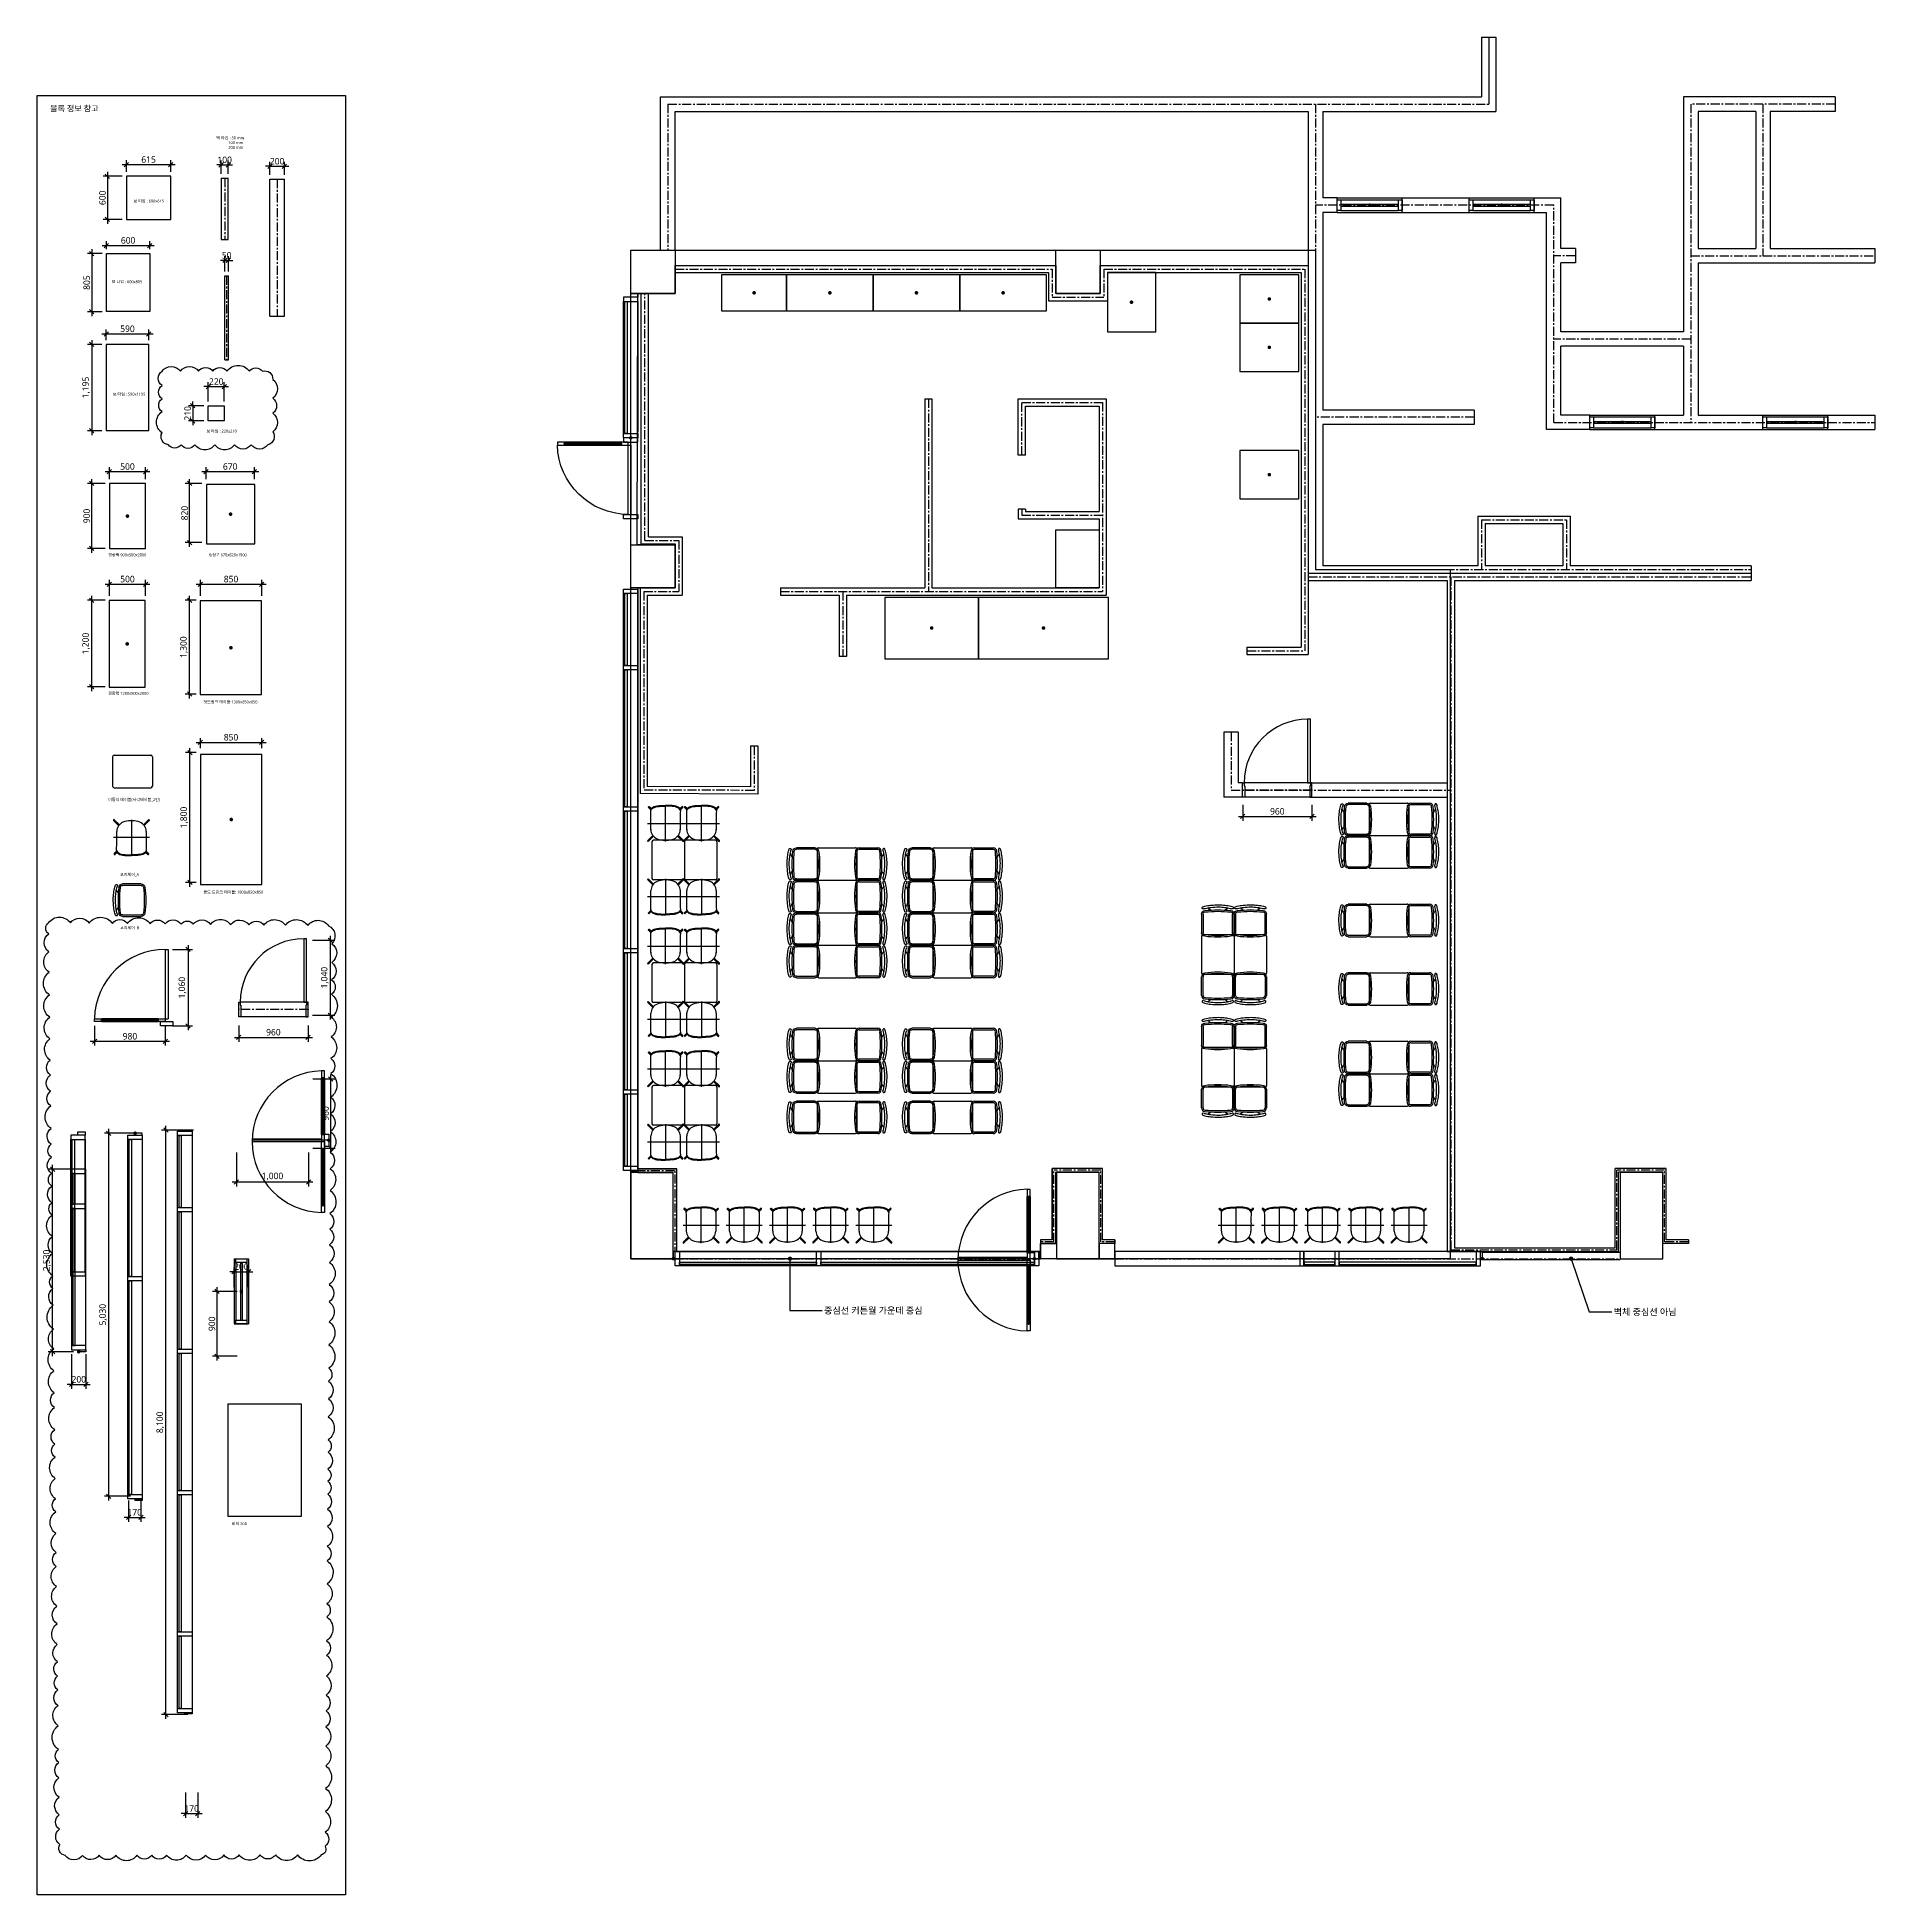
# Model space of a CAD drawing. Header units: millimetres. Extents: x 2064555 to 2090020, y 231383 to 257129.
import ezdxf

# ---------------------------------------------------------------- set-up
doc = ezdxf.new("R2010")
doc.units = ezdxf.units.MM
doc.header["$LTSCALE"] = 100
doc.linetypes.add('CENTER', pattern=[2, 1.25, -0.25, 0.25, -0.25])
doc.layers.add('#GRS_Check', color=61, linetype='Continuous', plot=False)
doc.layers.add('바닥 300', color=6, linetype='Continuous', plot=False)
for name, color, linetype in [('Legend', 255, 'CENTER'), ('WALL 100', 6, 'Continuous'), ('WALL 100 CENTERLINE', 1, 'CENTER'), ('WALL 200', 6, 'Continuous'), ('WALL 200 CENTERLINE', 1, 'CENTER'), ('WALL 50', 4, 'Continuous'), ('WALL 50 CENTERLINE', 1, 'CENTER'), ('가구', 5, 'Continuous'), ('문 1000x960', 5, 'Continuous'), ('문 1040x960', 4, 'Continuous'), ('문 1060x980', 4, 'Continuous'), ('보 220x210', 5, 'Continuous'), ('보 590x1195', 5, 'Continuous'), ('보 600x615', 5, 'Continuous'), ('보 600x805', 5, 'Continuous'), ('신규', 1, 'Continuous'), ('주방설비', 3, 'Continuous'), ('창문', 4, 'Continuous'), ('커튼월 2530', 5, 'Continuous'), ('커튼월 5090', 5, 'Continuous'), ('커튼월 8100', 5, 'Continuous')]:
    doc.layers.add(name, color=color, linetype=linetype)
doc.styles.add('맑은고딕_보통', font='malgun.ttf')
doc.dimstyles.new('L-60', dxfattribs={"dimscale": 60, "dimtxt": 1.5, "dimasz": 1, "dimexe": 1, "dimexo": 1, "dimgap": 0.4, "dimtad": 1, "dimdec": 0, "dimrnd": 0.05, "dimdsep": 46, "dimlunit": 6, "dimtxsty": '맑은고딕_보통', "dimblk": 'OBLIQUE', "dimcen": 2.5, "dimdle": 1, "dimclrd": 1, "dimclre": 1, "dimclrt": 3, "dimadec": 0, "dimazin": 0, "dimtfac": 1, "dimtdec": 0, "dimtix": 1, "dimtmove": 2, "dimatfit": 3, "dimldrblk": 'DOT', "dimfxl": 1, "dimlwd": -1, "dimlwe": -1, "dimarcsym": 0})

msp = doc.modelspace()

# ---------------------------------------------------------------- texts
at = {"layer": '#GRS_Check', "color": 3, "char_height": 90, "attachment_point": 1, "style": '맑은고딕_보통'}
for s, insert, width in [('중심선 커튼월 가운데 중심', (2075458.8, 239526.9), 1560.886), ('벽체 중심선 아님', (2086400.5, 239507.5), 957.943)]:
    msp.add_mtext(s, dxfattribs=dict(at, insert=insert, width=width))
at = {"attachment_point": 1, "style": '맑은고딕_보통'}
for s, insert, char_height in [('블록 정보 참고', (2064733.9, 256178.8), 80), ('벽 타입 : 50 mm\\P            100 mm\\P            200 mm', (2067038.9, 255753.5), 40), ('보 타입 : 600x615', (2065889.8, 254877.5), 40), ('보 타입 : 600x805', (2065590.1, 253759), 40), ('보 타입 : 590x1195', (2065602.4, 252201.2), 40), ('보 타입 : 220x210', (2066900.3, 251688.7), 40), ('경량랙 900x500x2000', (2065538.8, 249973.5), 40), ('냉장고 670x820x1900', (2066930.1, 249973.5), 40), ('경량랙 1200x500x2000', (2065538.8, 248054.8), 40), ('핫드링크 테이블 1300x850x850', (2066858.5, 247935.9), 40), ('이동식 테이블(사각테이블_2인)', (2065538.8, 246582.9), 40), ('코지체어_A', (2065703.6, 245542.9), 40), ('콜드 드링크 테이블: 1800x850x850', (2066858.5, 245299.8), 40), ('코지체어_B', (2065703.6, 244806.1), 40), ('바닥 300', (2067252.6, 236547.5), 40)]:
    msp.add_mtext(s, dxfattribs=dict(at, insert=insert, char_height=char_height))

# ---------------------------------------------------------------- blocks, each defined once
blk = doc.blocks.new('_Oblique')
at = {"color": 0, "linetype": 'ByBlock', "lineweight": -2}
blk.add_line((-0.5, -0.5), (0.5, 0.5), dxfattribs=at)
blk = doc.blocks.new('*D3')
at = {"color": 1, "transparency": 16777216}
for p, q in [((2065792, 255262), (2065792, 255422)), ((2066407, 255262), (2066407, 255422)), ((2065732, 255362), (2066467, 255362))]:
    blk.add_line(p, q, dxfattribs=at)
at = {"layer": 'DEFPOINTS', "color": 0, "transparency": 16777216}
for p in [(2065792, 255202), (2066407, 255362), (2066407, 255202)]:
    blk.add_point(p, dxfattribs=at)
at = {"color": 1, "transparency": 16777216, "xscale": 60, "yscale": 60, "zscale": 60, "rotation": 180}
blk.add_blockref('_Oblique', (2065792, 255362), dxfattribs=at)
at = {"color": 1, "transparency": 16777216, "xscale": 60, "yscale": 60, "zscale": 60}
blk.add_blockref('_Oblique', (2066407, 255362), dxfattribs=at)
at = {"color": 3, "transparency": 16777216, "insert": (2066099, 255433), "char_height": 90, "attachment_point": 5, "style": '맑은고딕_보통'}
blk.add_mtext('615', dxfattribs=at)
blk = doc.blocks.new('_Dot')
at = {"color": 0, "linetype": 'ByBlock', "lineweight": -2}
blk.add_line((-0.5, 0), (-1, 0), dxfattribs=at)
at = {"color": 0, "linetype": 'ByBlock', "const_width": 0.5}
blk.add_lwpolyline([(-0.25, 0, 1), (0.25, 0, 1)], format="xyb", close=True, dxfattribs=at)
blk = doc.blocks.new('*D4')
at = {"color": 1, "transparency": 16777216}
for p, q in [((2065732, 255202), (2065470, 255202)), ((2065530, 255262), (2065530, 254542)), ((2065732, 254602), (2065470, 254602))]:
    blk.add_line(p, q, dxfattribs=at)
at = {"layer": 'DEFPOINTS', "color": 0, "transparency": 16777216}
for p in [(2065792, 255202), (2065530, 254602), (2065792, 254602)]:
    blk.add_point(p, dxfattribs=at)
at = {"color": 1, "transparency": 16777216, "xscale": 60, "yscale": 60, "zscale": 60}
for p, rotation in [((2065530, 255202), 90), ((2065530, 254602), 270)]:
    blk.add_blockref('_Oblique', p, dxfattribs=dict(at, rotation=rotation))
at = {"color": 3, "transparency": 16777216, "insert": (2065460, 254902), "char_height": 90, "attachment_point": 5, "rotation": 90, "style": '맑은고딕_보통'}
blk.add_mtext('600', dxfattribs=at)
blk = doc.blocks.new('*D5')
at = {"color": 1, "transparency": 16777216}
for p, q in [((2065456, 254241), (2066176, 254241)), ((2065516, 254189), (2065516, 254301)), ((2066116, 254189), (2066116, 254301))]:
    blk.add_line(p, q, dxfattribs=at)
at = {"layer": 'DEFPOINTS', "color": 0, "transparency": 16777216}
for p in [(2065516, 254129), (2066116, 254241), (2066116, 254129)]:
    blk.add_point(p, dxfattribs=at)
at = {"color": 1, "transparency": 16777216, "xscale": 60, "yscale": 60, "zscale": 60, "rotation": 180}
blk.add_blockref('_Oblique', (2065516, 254241), dxfattribs=at)
at = {"color": 1, "transparency": 16777216, "xscale": 60, "yscale": 60, "zscale": 60}
blk.add_blockref('_Oblique', (2066116, 254241), dxfattribs=at)
at = {"color": 3, "transparency": 16777216, "insert": (2065816, 254312), "char_height": 90, "attachment_point": 5, "style": '맑은고딕_보통'}
blk.add_mtext('600', dxfattribs=at)
blk = doc.blocks.new('*D6')
at = {"color": 1, "transparency": 16777216}
for p, q in [((2065456, 254129), (2065252, 254129)), ((2065312, 254189), (2065312, 253264)), ((2065456, 253324), (2065252, 253324))]:
    blk.add_line(p, q, dxfattribs=at)
at = {"layer": 'DEFPOINTS', "color": 0, "transparency": 16777216}
for p in [(2065516, 254129), (2065312, 253324), (2065516, 253324)]:
    blk.add_point(p, dxfattribs=at)
at = {"color": 1, "transparency": 16777216, "xscale": 60, "yscale": 60, "zscale": 60}
for p, rotation in [((2065312, 254129), 90), ((2065312, 253324), 270)]:
    blk.add_blockref('_Oblique', p, dxfattribs=dict(at, rotation=rotation))
at = {"color": 3, "transparency": 16777216, "insert": (2065242, 253727), "char_height": 90, "attachment_point": 5, "rotation": 90, "style": '맑은고딕_보통'}
blk.add_mtext('805', dxfattribs=at)
blk = doc.blocks.new('*D7')
at = {"color": 1, "transparency": 16777216}
for p, q in [((2065512, 252930), (2065512, 253076)), ((2066102, 252930), (2066102, 253076)), ((2065452, 253016), (2066162, 253016))]:
    blk.add_line(p, q, dxfattribs=at)
at = {"layer": 'DEFPOINTS', "color": 0, "transparency": 16777216}
for p in [(2065512, 252870), (2066102, 253016), (2066102, 252870)]:
    blk.add_point(p, dxfattribs=at)
at = {"color": 1, "transparency": 16777216, "xscale": 60, "yscale": 60, "zscale": 60, "rotation": 180}
blk.add_blockref('_Oblique', (2065512, 253016), dxfattribs=at)
at = {"color": 1, "transparency": 16777216, "xscale": 60, "yscale": 60, "zscale": 60}
blk.add_blockref('_Oblique', (2066102, 253016), dxfattribs=at)
at = {"color": 3, "transparency": 16777216, "insert": (2065807, 253087), "char_height": 90, "attachment_point": 5, "style": '맑은고딕_보통'}
blk.add_mtext('590', dxfattribs=at)
blk = doc.blocks.new('*D8')
at = {"color": 1, "transparency": 16777216}
for p, q in [((2065452, 252870), (2065252, 252870)), ((2065312, 252930), (2065312, 251615)), ((2065452, 251675), (2065252, 251675))]:
    blk.add_line(p, q, dxfattribs=at)
at = {"layer": 'DEFPOINTS', "color": 0, "transparency": 16777216}
for p in [(2065512, 252870), (2065312, 251675), (2065512, 251675)]:
    blk.add_point(p, dxfattribs=at)
at = {"color": 1, "transparency": 16777216, "xscale": 60, "yscale": 60, "zscale": 60}
for p, rotation in [((2065312, 252870), 90), ((2065312, 251675), 270)]:
    blk.add_blockref('_Oblique', p, dxfattribs=dict(at, rotation=rotation))
at = {"color": 3, "transparency": 16777216, "insert": (2065234, 252273), "char_height": 90, "attachment_point": 5, "rotation": 90, "style": '맑은고딕_보통'}
blk.add_mtext('1,195', dxfattribs=at)
blk = doc.blocks.new('*D9')
at = {"color": 1, "transparency": 16777216}
for p, q in [((2067104, 255235), (2067104, 255417)), ((2067204, 255235), (2067204, 255417)), ((2067104, 255357), (2067044, 255357)), ((2067104, 255357), (2067204, 255357)), ((2067204, 255357), (2067264, 255357))]:
    blk.add_line(p, q, dxfattribs=at)
at = {"layer": 'DEFPOINTS', "color": 0, "transparency": 16777216}
for p in [(2067104, 255175), (2067204, 255357), (2067204, 255175)]:
    blk.add_point(p, dxfattribs=at)
at = {"color": 1, "transparency": 16777216, "xscale": 60, "yscale": 60, "zscale": 60}
blk.add_blockref('_Oblique', (2067104, 255357), dxfattribs=at)
at = {"color": 1, "transparency": 16777216, "xscale": 60, "yscale": 60, "zscale": 60, "rotation": 180}
blk.add_blockref('_Oblique', (2067204, 255357), dxfattribs=at)
at = {"color": 3, "transparency": 16777216, "insert": (2067154, 255428), "char_height": 90, "attachment_point": 5, "style": '맑은고딕_보통'}
blk.add_mtext('100', dxfattribs=at)
blk = doc.blocks.new('*D10')
at = {"color": 1, "transparency": 16777216}
for p, q in [((2067156, 254034), (2067096, 254034)), ((2067156, 253882), (2067156, 254094)), ((2067156, 254034), (2067206, 254034)), ((2067206, 253882), (2067206, 254094)), ((2067206, 254034), (2067266, 254034))]:
    blk.add_line(p, q, dxfattribs=at)
at = {"layer": 'DEFPOINTS', "color": 0, "transparency": 16777216}
for p in [(2067206, 254034), (2067156, 253822), (2067206, 253822)]:
    blk.add_point(p, dxfattribs=at)
at = {"color": 1, "transparency": 16777216, "xscale": 60, "yscale": 60, "zscale": 60}
blk.add_blockref('_Oblique', (2067156, 254034), dxfattribs=at)
at = {"color": 1, "transparency": 16777216, "xscale": 60, "yscale": 60, "zscale": 60, "rotation": 180}
blk.add_blockref('_Oblique', (2067206, 254034), dxfattribs=at)
at = {"color": 3, "transparency": 16777216, "insert": (2067181, 254105), "char_height": 90, "attachment_point": 5, "style": '맑은고딕_보통'}
blk.add_mtext('50', dxfattribs=at)
blk = doc.blocks.new('*D11')
at = {"color": 1, "transparency": 16777216}
for p, q in [((2067781, 255221), (2067781, 255399)), ((2067981, 255221), (2067981, 255399)), ((2067781, 255339), (2067721, 255339)), ((2067781, 255339), (2067981, 255339)), ((2067981, 255339), (2068041, 255339))]:
    blk.add_line(p, q, dxfattribs=at)
at = {"layer": 'DEFPOINTS', "color": 0, "transparency": 16777216}
for p in [(2067781, 255161), (2067981, 255339), (2067981, 255161)]:
    blk.add_point(p, dxfattribs=at)
at = {"color": 1, "transparency": 16777216, "xscale": 60, "yscale": 60, "zscale": 60}
blk.add_blockref('_Oblique', (2067781, 255339), dxfattribs=at)
at = {"color": 1, "transparency": 16777216, "xscale": 60, "yscale": 60, "zscale": 60, "rotation": 180}
blk.add_blockref('_Oblique', (2067981, 255339), dxfattribs=at)
at = {"color": 3, "transparency": 16777216, "insert": (2067881, 255409), "char_height": 90, "attachment_point": 5, "style": '맑은고딕_보통'}
blk.add_mtext('200', dxfattribs=at)
blk = doc.blocks.new('*D12')
at = {"color": 1, "transparency": 16777216}
for p, q in [((2065497, 250943), (2065252, 250943)), ((2065312, 249983), (2065312, 251003)), ((2065497, 250043), (2065252, 250043))]:
    blk.add_line(p, q, dxfattribs=at)
at = {"layer": 'DEFPOINTS', "color": 0, "transparency": 16777216}
for p in [(2065312, 250943), (2065557, 250943), (2065557, 250043)]:
    blk.add_point(p, dxfattribs=at)
at = {"color": 1, "transparency": 16777216, "xscale": 60, "yscale": 60, "zscale": 60}
for p, rotation in [((2065312, 250943), 90), ((2065312, 250043), 270)]:
    blk.add_blockref('_Oblique', p, dxfattribs=dict(at, rotation=rotation))
at = {"color": 3, "transparency": 16777216, "insert": (2065242, 250493), "char_height": 90, "attachment_point": 5, "rotation": 90, "style": '맑은고딕_보통'}
blk.add_mtext('900', dxfattribs=at)
blk = doc.blocks.new('*D13')
at = {"color": 1, "transparency": 16777216}
for p, q in [((2065497, 251108), (2066117, 251108)), ((2065557, 251003), (2065557, 251168)), ((2066057, 251003), (2066057, 251168))]:
    blk.add_line(p, q, dxfattribs=at)
at = {"layer": 'DEFPOINTS', "color": 0, "transparency": 16777216}
for p in [(2066057, 251108), (2065557, 250943), (2066057, 250943)]:
    blk.add_point(p, dxfattribs=at)
at = {"color": 1, "transparency": 16777216, "xscale": 60, "yscale": 60, "zscale": 60, "rotation": 180}
blk.add_blockref('_Oblique', (2065557, 251108), dxfattribs=at)
at = {"color": 1, "transparency": 16777216, "xscale": 60, "yscale": 60, "zscale": 60}
blk.add_blockref('_Oblique', (2066057, 251108), dxfattribs=at)
at = {"color": 3, "transparency": 16777216, "insert": (2065807, 251178), "char_height": 90, "attachment_point": 5, "style": '맑은고딕_보통'}
blk.add_mtext('500', dxfattribs=at)
blk = doc.blocks.new('*D14')
at = {"color": 1, "transparency": 16777216}
for p, q in [((2065497, 249325), (2065252, 249325)), ((2065312, 248065), (2065312, 249385)), ((2065497, 248125), (2065252, 248125))]:
    blk.add_line(p, q, dxfattribs=at)
at = {"layer": 'DEFPOINTS', "color": 0, "transparency": 16777216}
for p in [(2065312, 249325), (2065557, 249325), (2065557, 248125)]:
    blk.add_point(p, dxfattribs=at)
at = {"color": 1, "transparency": 16777216, "xscale": 60, "yscale": 60, "zscale": 60}
for p, rotation in [((2065312, 249325), 90), ((2065312, 248125), 270)]:
    blk.add_blockref('_Oblique', p, dxfattribs=dict(at, rotation=rotation))
at = {"color": 3, "transparency": 16777216, "insert": (2065234, 248725), "char_height": 90, "attachment_point": 5, "rotation": 90, "style": '맑은고딕_보통'}
blk.add_mtext('1,200', dxfattribs=at)
blk = doc.blocks.new('*D15')
at = {"color": 1, "transparency": 16777216}
for p, q in [((2065497, 249547), (2066117, 249547)), ((2065557, 249385), (2065557, 249607)), ((2066057, 249385), (2066057, 249607))]:
    blk.add_line(p, q, dxfattribs=at)
at = {"layer": 'DEFPOINTS', "color": 0, "transparency": 16777216}
for p in [(2066057, 249547), (2065557, 249325), (2066057, 249325)]:
    blk.add_point(p, dxfattribs=at)
at = {"color": 1, "transparency": 16777216, "xscale": 60, "yscale": 60, "zscale": 60, "rotation": 180}
blk.add_blockref('_Oblique', (2065557, 249547), dxfattribs=at)
at = {"color": 1, "transparency": 16777216, "xscale": 60, "yscale": 60, "zscale": 60}
blk.add_blockref('_Oblique', (2066057, 249547), dxfattribs=at)
at = {"color": 3, "transparency": 16777216, "insert": (2065807, 249618), "char_height": 90, "attachment_point": 5, "style": '맑은고딕_보통'}
blk.add_mtext('500', dxfattribs=at)
blk = doc.blocks.new('*D16')
at = {"color": 1, "transparency": 16777216}
for p, q in [((2066835, 250943), (2066608, 250943)), ((2066668, 250063), (2066668, 251003)), ((2066835, 250123), (2066608, 250123))]:
    blk.add_line(p, q, dxfattribs=at)
at = {"layer": 'DEFPOINTS', "color": 0, "transparency": 16777216}
for p in [(2066668, 250943), (2066895, 250943), (2066895, 250123)]:
    blk.add_point(p, dxfattribs=at)
at = {"color": 1, "transparency": 16777216, "xscale": 60, "yscale": 60, "zscale": 60}
for p, rotation in [((2066668, 250943), 90), ((2066668, 250123), 270)]:
    blk.add_blockref('_Oblique', p, dxfattribs=dict(at, rotation=rotation))
at = {"color": 3, "transparency": 16777216, "insert": (2066598, 250533), "char_height": 90, "attachment_point": 5, "rotation": 90, "style": '맑은고딕_보통'}
blk.add_mtext('820', dxfattribs=at)
blk = doc.blocks.new('*D17')
at = {"color": 1, "transparency": 16777216}
for p, q in [((2066835, 251108), (2067625, 251108)), ((2066895, 251003), (2066895, 251168)), ((2067565, 251003), (2067565, 251168))]:
    blk.add_line(p, q, dxfattribs=at)
at = {"layer": 'DEFPOINTS', "color": 0, "transparency": 16777216}
for p in [(2067565, 251108), (2066895, 250943), (2067565, 250943)]:
    blk.add_point(p, dxfattribs=at)
at = {"color": 1, "transparency": 16777216, "xscale": 60, "yscale": 60, "zscale": 60, "rotation": 180}
blk.add_blockref('_Oblique', (2066895, 251108), dxfattribs=at)
at = {"color": 1, "transparency": 16777216, "xscale": 60, "yscale": 60, "zscale": 60}
blk.add_blockref('_Oblique', (2067565, 251108), dxfattribs=at)
at = {"color": 3, "transparency": 16777216, "insert": (2067230, 251178), "char_height": 90, "attachment_point": 5, "style": '맑은고딕_보통'}
blk.add_mtext('670', dxfattribs=at)
blk = doc.blocks.new('*D18')
at = {"color": 1, "transparency": 16777216}
for p, q in [((2066757, 249547), (2067727, 249547)), ((2066817, 249385), (2066817, 249607)), ((2067667, 249385), (2067667, 249607))]:
    blk.add_line(p, q, dxfattribs=at)
at = {"layer": 'DEFPOINTS', "color": 0, "transparency": 16777216}
for p in [(2067667, 249547), (2066817, 249325), (2067667, 249325)]:
    blk.add_point(p, dxfattribs=at)
at = {"color": 1, "transparency": 16777216, "xscale": 60, "yscale": 60, "zscale": 60, "rotation": 180}
blk.add_blockref('_Oblique', (2066817, 249547), dxfattribs=at)
at = {"color": 1, "transparency": 16777216, "xscale": 60, "yscale": 60, "zscale": 60}
blk.add_blockref('_Oblique', (2067667, 249547), dxfattribs=at)
at = {"color": 3, "transparency": 16777216, "insert": (2067242, 249618), "char_height": 90, "attachment_point": 5, "style": '맑은고딕_보통'}
blk.add_mtext('850', dxfattribs=at)
blk = doc.blocks.new('*D19')
at = {"color": 1, "transparency": 16777216}
for p, q in [((2066757, 249325), (2066608, 249325)), ((2066668, 247965), (2066668, 249385)), ((2066757, 248025), (2066608, 248025))]:
    blk.add_line(p, q, dxfattribs=at)
at = {"layer": 'DEFPOINTS', "color": 0, "transparency": 16777216}
for p in [(2066668, 249325), (2066817, 249325), (2066817, 248025)]:
    blk.add_point(p, dxfattribs=at)
at = {"color": 1, "transparency": 16777216, "xscale": 60, "yscale": 60, "zscale": 60}
for p, rotation in [((2066668, 249325), 90), ((2066668, 248025), 270)]:
    blk.add_blockref('_Oblique', p, dxfattribs=dict(at, rotation=rotation))
at = {"color": 3, "transparency": 16777216, "insert": (2066590, 248675), "char_height": 90, "attachment_point": 5, "rotation": 90, "style": '맑은고딕_보통'}
blk.add_mtext('1,300', dxfattribs=at)
blk = doc.blocks.new('*D20')
at = {"color": 1, "transparency": 16777216}
for p, q in [((2066817, 247274), (2066817, 247415)), ((2067667, 247274), (2067667, 247415)), ((2066757, 247355), (2067727, 247355))]:
    blk.add_line(p, q, dxfattribs=at)
at = {"layer": 'DEFPOINTS', "color": 0, "transparency": 16777216}
for p in [(2066817, 247214), (2067667, 247355), (2067667, 247214)]:
    blk.add_point(p, dxfattribs=at)
at = {"color": 1, "transparency": 16777216, "xscale": 60, "yscale": 60, "zscale": 60, "rotation": 180}
blk.add_blockref('_Oblique', (2066817, 247355), dxfattribs=at)
at = {"color": 1, "transparency": 16777216, "xscale": 60, "yscale": 60, "zscale": 60}
blk.add_blockref('_Oblique', (2067667, 247355), dxfattribs=at)
at = {"color": 3, "transparency": 16777216, "insert": (2067242, 247426), "char_height": 90, "attachment_point": 5, "style": '맑은고딕_보통'}
blk.add_mtext('850', dxfattribs=at)
blk = doc.blocks.new('*D21')
at = {"color": 1, "transparency": 16777216}
for p, q in [((2066757, 247214), (2066611, 247214)), ((2066671, 245354), (2066671, 247274)), ((2066757, 245414), (2066611, 245414))]:
    blk.add_line(p, q, dxfattribs=at)
at = {"layer": 'DEFPOINTS', "color": 0, "transparency": 16777216}
for p in [(2066671, 247214), (2066817, 247214), (2066817, 245414)]:
    blk.add_point(p, dxfattribs=at)
at = {"color": 1, "transparency": 16777216, "xscale": 60, "yscale": 60, "zscale": 60}
for p, rotation in [((2066671, 247214), 90), ((2066671, 245414), 270)]:
    blk.add_blockref('_Oblique', p, dxfattribs=dict(at, rotation=rotation))
at = {"color": 3, "transparency": 16777216, "insert": (2066593, 246314), "char_height": 90, "attachment_point": 5, "rotation": 90, "style": '맑은고딕_보통'}
blk.add_mtext('1,800', dxfattribs=at)
blk = doc.blocks.new('경량랙 1200x500x2000')
at = {"const_width": 25}
blk.add_lwpolyline([(-12.5, 0, 1), (12.5, 0, 1)], format="xyb", close=True, dxfattribs=at)
at = {"layer": '주방설비'}
blk.add_lwpolyline([(-600, -250), (600, -250), (600, 250), (-600, 250)], close=True, dxfattribs=at)
blk = doc.blocks.new('경량랙 900x500x2000')
at = {"const_width": 25}
blk.add_lwpolyline([(-12.5, 0, 1), (12.5, 0, 1)], format="xyb", close=True, dxfattribs=at)
at = {"layer": '주방설비'}
blk.add_lwpolyline([(-450, -250), (450, -250), (450, 250), (-450, 250)], close=True, dxfattribs=at)
blk = doc.blocks.new('냉장고 670x820x1900')
at = {"const_width": 25}
blk.add_lwpolyline([(-12.5, 0, 1), (12.5, 0, 1)], format="xyb", close=True, dxfattribs=at)
at = {"layer": '주방설비', "color": 1}
blk.add_lwpolyline([(-335, 410), (-335, -410), (335, -410), (335, 410)], close=True, dxfattribs=at)
blk = doc.blocks.new('핫드링크 테이블 1300x850x850')
blk.add_line((-650, -425), (-650, -425))
blk.add_line((-650, -425), (-650, -425))
at = {"const_width": 25}
blk.add_lwpolyline([(-12.5, 0, 1), (12.5, 0, 1)], format="xyb", close=True, dxfattribs=at)
at = {"layer": '주방설비', "color": 4}
blk.add_lwpolyline([(-650, -425), (650, -425), (650, 425), (-650, 425)], close=True, dxfattribs=at)
blk = doc.blocks.new('콜드 드링크 테이블 1800x850x850')
at = {"const_width": 25}
blk.add_lwpolyline([(-12.5, 0, 1), (12.5, 0, 1)], format="xyb", close=True, dxfattribs=at)
at = {"layer": '주방설비', "color": 2}
blk.add_lwpolyline([(-900, -425), (900, -425), (900, 425), (-900, 425)], close=True, dxfattribs=at)
blk = doc.blocks.new('코지체어-A')
at = {"layer": '가구', "lineweight": -3}
for p, q in [((249, 0), (-249, 0)), ((0, 249), (0, -249))]:
    blk.add_line(p, q, dxfattribs=at)
at = {"layer": '가구', "color": 5, "linetype": 'Continuous'}
for p, q in [((-247, 236), (-177, 167)), ((-237, 247), (-167, 178)), ((237, 247), (167, 178)), ((247, 236), (177, 167)), ((-205, -189), (-237, -221)), ((-199, -204), (-226, -231)), ((199, -204), (226, -231)), ((205, -189), (237, -221))]:
    blk.add_line(p, q, dxfattribs=at)
at = {"layer": '가구', "color": 3, "linetype": 'Continuous'}
blk.add_line((0, 234), (-12, 234), dxfattribs=at)
at = {"layer": '가구', "color": 4, "linetype": 'Continuous'}
blk.add_line((0, 234), (12, 234), dxfattribs=at)
for points in [[(-205, -178, 0.256845), (-192, -213, 0.121574), (-121, -243, 0.031027), (0, -249)], [(-205, -178, 0.221585), (-187, -206, 0.085947), (-119, -232, 0.030935), (0, -238, 0.030935)], [(205, -178, -0.256845), (192, -213, -0.121574), (121, -243, -0.031027), (0, -249)], [(205, -178, -0.221585), (187, -206, -0.085947), (119, -232, -0.030935), (0, -238, -0.030935)]]:
    blk.add_lwpolyline(points, format="xyb", dxfattribs=at)
at = {"layer": '가구', "color": 5, "linetype": 'Continuous'}
for centre, start, end in [((-242, 242), 45.3113, 225.3113), ((242, 242), 314.6887, 134.6887), ((-232, -226), 134.6876, 314.6876), ((232, -226), 225.3124, 45.3124)]:
    blk.add_arc(centre, 7.5, start, end, dxfattribs=at)
at = {"layer": '가구', "color": 4, "linetype": 'Continuous'}
for centre, radius, start, end in [((-59, 81), 145, 113.6838, 177.6253), ((-5132, 33), 4928, 359.2988, 0.6305), ((-8, -70), 304, 90.639, 111.0662), ((9, -70), 304, 68.9338, 89.361), ((60, 81), 145, 2.3747, 66.3162), ((5132, 33), 4928, 179.3695, 180.7012), ((-10139, -43), 9935, 359.2165, 0.0881), ((10139, -43), 9935, 179.911, 180.7826)]:
    blk.add_arc(centre, radius, start, end, dxfattribs=at)
blk = doc.blocks.new('이동식 2인 테이블')
at = {"layer": '가구'}
for p, q in [((205, 275), (-205, 275)), ((-225, 255), (-225, -255)), ((225, 255), (225, -255)), ((205, -275), (-205, -275))]:
    blk.add_line(p, q, dxfattribs=at)
for centre, start, end in [((-205, 255), 90, 180), ((205, 255), 0, 90), ((-205, -255), 180, 270), ((205, -255), 270, 0)]:
    blk.add_arc(centre, 20, start, end, dxfattribs=at)
blk = doc.blocks.new('코지체어-B')
at = {"layer": '가구'}
for p, q in [((-225, -129), (-225, 129)), ((225, 129), (225, -129))]:
    blk.add_line(p, q, dxfattribs=at)
at = {"layer": '가구', "color": 252}
for p, q in [((-205, -129), (-205, 129)), ((205, 129), (205, -129))]:
    blk.add_line(p, q, dxfattribs=at)
at = {"layer": '가구'}
for centre, radius, start, end in [((-12, -389), 647, 90.0018, 97.7778), ((-13, -809), 1067, 83.9457, 90), ((-175, 129), 50, 95.1035, 180), ((-202, 215), 15.1, 122.317, 290.8575), ((-119, -3), 248, 104.3624, 111.4315), ((-119, -3), 218, 104.3624, 110.7185), ((-40, -312), 567, 96.0543, 104.3624), ((0, -1699), 1886, 84.5415, 95.4585), ((-40, -312), 537, 96.0543, 104.3624), ((-300, -72), 327, 51.6297, 61.2107), ((-12, -390), 618, 90.0019, 97.8424), ((-13, -809), 1037, 83.9457, 90), ((300, -72), 327, 118.7893, 128.3703), ((40, -312), 537, 75.6376, 83.9457), ((40, -312), 567, 75.6376, 83.9457), ((119, -3), 218, 69.2634, 75.6376), ((175, 129), 50, 0, 84.8965), ((119, -3), 248, 68.5685, 75.6376), ((202, 215), 15.1, 249.1425, 57.683), ((-175, -129), 50, 180, 262.0259), ((0, 1036), 1228, 261.48, 278.52), ((175, -129), 50, 277.9741, 0)]:
    blk.add_arc(centre, radius, start, end, dxfattribs=at)
at = {"layer": '가구', "color": 252}
for centre, radius, start, end in [((-175, 129), 30, 95.1035, 180), ((0, -1699), 1866, 84.5415, 95.4585), ((175, 129), 30, 0, 84.8965), ((-175, -129), 30, 180, 262.0259), ((0, 1036), 1208, 261.48, 278.52), ((175, -129), 30, 277.9741, 0)]:
    blk.add_arc(centre, radius, start, end, dxfattribs=at)
blk = doc.blocks.new('*D29')
at = {"layer": '#GRS_Check', "color": 1, "transparency": 16777216}
for p, q in [((2081260, 246491), (2081260, 246269)), ((2082220, 246491), (2082220, 246269)), ((2081200, 246329), (2082280, 246329))]:
    blk.add_line(p, q, dxfattribs=at)
at = {"layer": 'DEFPOINTS', "color": 0, "transparency": 16777216}
for p in [(2081260, 246551), (2082220, 246551), (2082220, 246329)]:
    blk.add_point(p, dxfattribs=at)
at = {"layer": '#GRS_Check', "color": 1, "transparency": 16777216, "xscale": 60, "yscale": 60, "zscale": 60, "rotation": 180}
blk.add_blockref('_Oblique', (2081260, 246329), dxfattribs=at)
at = {"layer": '#GRS_Check', "color": 1, "transparency": 16777216, "xscale": 60, "yscale": 60, "zscale": 60}
blk.add_blockref('_Oblique', (2082220, 246329), dxfattribs=at)
at = {"layer": '#GRS_Check', "color": 3, "transparency": 16777216, "insert": (2081740, 246399), "char_height": 90, "attachment_point": 5, "style": '맑은고딕_보통'}
blk.add_mtext('960', dxfattribs=at)
blk = doc.blocks.new('*U58')
at = {"const_width": 25}
blk.add_lwpolyline([(-12, 0, 1), (12, 0, 1)], format="xyb", close=True, dxfattribs=at)
at = {"layer": 'WALL 200 CENTERLINE'}
blk.add_line((0, 1120), (0, 0), dxfattribs=at)
at = {"layer": '문 1060x980'}
for p, q in [((-35, 1060), (-35, 100)), ((-35, 1060), (5, 1060)), ((5, 1060), (5, 100)), ((-75, 0), (-75, 0)), ((-35, 100), (5, 100))]:
    blk.add_line(p, q, dxfattribs=at)
for points in [[(-100, 1120), (-100, 1060), (100, 1060), (100, 1120)], [(-1015, 60), (-1015, 100), (-35, 100), (-35, 60)], [(-922, 74), (-129, 74), (-129, 86), (-922, 86)], [(-915, 60), (-135, 60), (-135, 100), (-915, 100)], [(-100, 0), (-100, 60), (100, 60), (100, 0)]]:
    blk.add_lwpolyline(points, close=True, dxfattribs=at)
blk.add_arc((-35, 78), 982, 90.01, 178.707, dxfattribs=at)
blk = doc.blocks.new('*D32')
at = {"color": 1, "transparency": 16777216}
for p, q in [((2066927, 252080), (2066927, 252345)), ((2067147, 252080), (2067147, 252345)), ((2066927, 252285), (2066867, 252285)), ((2066927, 252285), (2067147, 252285)), ((2067147, 252285), (2067207, 252285))]:
    blk.add_line(p, q, dxfattribs=at)
at = {"layer": 'DEFPOINTS', "color": 0, "transparency": 16777216}
for p in [(2067147, 252285), (2066927, 252020), (2067147, 252020)]:
    blk.add_point(p, dxfattribs=at)
at = {"color": 1, "transparency": 16777216, "xscale": 60, "yscale": 60, "zscale": 60}
blk.add_blockref('_Oblique', (2066927, 252285), dxfattribs=at)
at = {"color": 1, "transparency": 16777216, "xscale": 60, "yscale": 60, "zscale": 60, "rotation": 180}
blk.add_blockref('_Oblique', (2067147, 252285), dxfattribs=at)
at = {"color": 3, "transparency": 16777216, "insert": (2067037, 252355), "char_height": 90, "attachment_point": 5, "style": '맑은고딕_보통'}
blk.add_mtext('220', dxfattribs=at)
blk = doc.blocks.new('*D33')
at = {"color": 1, "transparency": 16777216}
for p, q in [((2066711, 252020), (2066711, 252080)), ((2066867, 252020), (2066651, 252020)), ((2066867, 251810), (2066651, 251810)), ((2066711, 252020), (2066711, 251810)), ((2066711, 251810), (2066711, 251750))]:
    blk.add_line(p, q, dxfattribs=at)
at = {"layer": 'DEFPOINTS', "color": 0, "transparency": 16777216}
for p in [(2066711, 251810), (2066927, 252020), (2066927, 251810)]:
    blk.add_point(p, dxfattribs=at)
at = {"color": 1, "transparency": 16777216, "xscale": 60, "yscale": 60, "zscale": 60}
for p, rotation in [((2066711, 252020), 270), ((2066711, 251810), 90)]:
    blk.add_blockref('_Oblique', p, dxfattribs=dict(at, rotation=rotation))
at = {"color": 3, "transparency": 16777216, "insert": (2066640, 251915), "char_height": 90, "attachment_point": 5, "rotation": 90, "style": '맑은고딕_보통'}
blk.add_mtext('210', dxfattribs=at)
blk = doc.blocks.new('커튼월 8100')
at = {"layer": '커튼월 8100', "color": 5}
for p, q in [((-200, -1075), (-200, -75)), ((0, -75), (0, -1075)), ((-200, -3035), (-200, -1135)), ((0, -1135), (0, -3035)), ((-200, -4995), (-200, -3095)), ((0, -3095), (0, -4995)), ((-200, -6955), (-200, -5055)), ((0, -5055), (0, -6955)), ((-200, -8015), (-200, -7015)), ((0, -7015), (0, -8015))]:
    blk.add_line(p, q, dxfattribs=at)
at = {"layer": '커튼월 8100', "ltscale": 2}
for points in [[(0, -15), (0, 0), (-100, 0), (-100, -15)], [(0, -8075), (0, -8090), (-100, -8090), (-100, -8075)]]:
    blk.add_lwpolyline(points, close=True, dxfattribs=at)
at = {"layer": '커튼월 8100'}
for points in [[(-200, -75), (-200, -15), (0, -15), (0, -75)], [(-150, -1075), (-180, -1075), (-180, -75), (-150, -75)], [(-200, -1135), (-200, -1075), (0, -1075), (0, -1135)], [(-150, -3035), (-180, -3035), (-180, -1135), (-150, -1135)], [(-200, -3095), (-200, -3035), (0, -3035), (0, -3095)], [(-150, -4995), (-180, -4995), (-180, -3095), (-150, -3095)], [(-200, -5055), (-200, -4995), (0, -4995), (0, -5055)], [(-150, -6955), (-180, -6955), (-180, -5055), (-150, -5055)], [(-200, -7015), (-200, -6955), (0, -6955), (0, -7015)], [(-150, -8015), (-180, -8015), (-180, -7015), (-150, -7015)], [(-200, -8075), (-200, -8015), (0, -8015), (0, -8075)]]:
    blk.add_lwpolyline(points, close=True, dxfattribs=at)
blk = doc.blocks.new('*U54')
at = {"layer": '커튼월 2530', "color": 5}
for p, q in [((-99, -915), (-100, 915)), ((100, 915), (101, -885)), ((101, -915), (100, 915))]:
    blk.add_line(p, q, dxfattribs=at)
at = {"layer": '커튼월 2530'}
for points in [[(-100, 975), (-100, 915), (100, 915), (100, 975)], [(-49, -915), (-79, -915), (-80, 915), (-50, 915)], [(-99, -975), (-99, -915), (101, -915), (101, -975)]]:
    blk.add_lwpolyline(points, close=True, dxfattribs=at)
at = {"layer": '커튼월 2530', "ltscale": 2}
blk.add_lwpolyline([(100, 1025), (100, 975), (0, 975), (0, 1025)], close=True, dxfattribs=at)
blk = doc.blocks.new('*U60')
at = {"const_width": 25}
blk.add_lwpolyline([(-12, 0, 1), (13, 0, 1)], format="xyb", close=True, dxfattribs=at)
at = {"layer": '커튼월 5090', "color": 5}
for p, q in [((85, 100), (1985, 100)), ((2045, 100), (5005, 100)), ((1985, -100), (85, -100)), ((5005, -100), (2045, -100))]:
    blk.add_line(p, q, dxfattribs=at)
at = {"layer": '커튼월 5090', "ltscale": 2}
for points in [[(25, 100), (0, 100), (0, 0), (25, 0)], [(5065, 100), (5090, 100), (5090, -1), (5065, -1)]]:
    blk.add_lwpolyline(points, close=True, dxfattribs=at)
at = {"layer": '커튼월 5090'}
for points in [[(85, -100), (25, -100), (25, 100), (85, 100)], [(2045, -100), (1985, -100), (1985, 100), (2045, 100)], [(5065, -100), (5005, -100), (5005, 100), (5065, 100)], [(1985, -50), (1985, -80), (85, -80), (85, -50)], [(5005, -50), (5005, -80), (2045, -80), (2045, -50)]]:
    blk.add_lwpolyline(points, close=True, dxfattribs=at)
blk = doc.blocks.new('*U56')
at = {"const_width": 12.5}
blk.add_lwpolyline([(-6, 0, 1), (6, 0, 1)], format="xyb", close=True, dxfattribs=at)
at = {"layer": 'WALL 100 CENTERLINE'}
blk.add_line((0, 0), (-960, 0), dxfattribs=at)
at = {"layer": '문 1040x960'}
for p, q in [((-20, 980), (-60, 980)), ((-60, 980), (-60, 100)), ((-20, 100), (-20, 980)), ((-960, -100), (-960, 100)), ((-960, 100), (-940, 100)), ((-40, 100), (-940, 100)), ((-940, 100), (-940, 60)), ((-940, 60), (-930, 60)), ((-930, 60), (-930, -100)), ((-60, 100), (-20, 100)), ((-20, 60), (-30, 60)), ((-30, 60), (-30, -100)), ((0, 100), (-20, 100)), ((-20, 100), (-20, 60)), ((0, -100), (0, 100)), ((-930, -100), (-960, -100)), ((-10, -100), (-930, -100)), ((-30, -100), (0, -100))]:
    blk.add_line(p, q, dxfattribs=at)
at = {"layer": '문 1040x960', "ltscale": 50}
blk.add_line((-960, -100), (-960, 100), dxfattribs=at)
at = {"layer": '문 1040x960', "ltscale": 3}
blk.add_arc((-60, 100), 880, 90, 180, dxfattribs=at)
blk = doc.blocks.new('*D38')
at = {"layer": '#GRS_Check', "color": 1, "transparency": 16777216}
for p, q in [((2067349, 243430), (2067349, 243207)), ((2068309, 243430), (2068309, 243207)), ((2067289, 243267), (2068369, 243267))]:
    blk.add_line(p, q, dxfattribs=at)
at = {"layer": 'DEFPOINTS', "color": 0, "transparency": 16777216}
for p in [(2067349, 243490), (2068309, 243490), (2068309, 243267)]:
    blk.add_point(p, dxfattribs=at)
at = {"layer": '#GRS_Check', "color": 1, "transparency": 16777216, "xscale": 60, "yscale": 60, "zscale": 60, "rotation": 180}
blk.add_blockref('_Oblique', (2067349, 243267), dxfattribs=at)
at = {"layer": '#GRS_Check', "color": 1, "transparency": 16777216, "xscale": 60, "yscale": 60, "zscale": 60}
blk.add_blockref('_Oblique', (2068309, 243267), dxfattribs=at)
at = {"layer": '#GRS_Check', "color": 3, "transparency": 16777216, "insert": (2067829, 243338), "char_height": 90, "attachment_point": 5, "style": '맑은고딕_보통'}
blk.add_mtext('960', dxfattribs=at)
blk = doc.blocks.new('*U73')
at = {"layer": '문 1000x960'}
for p, q in [((-1060, 20), (-100, 20)), ((0, 0), (-1060, 0)), ((-1060, -20), (-100, -20)), ((0, -60), (0, -60))]:
    blk.add_line(p, q, dxfattribs=at)
for points in [[(-60, 960), (-100, 960), (-100, -20), (-60, -20)], [(-60, 860), (-60, 80), (-100, 80), (-100, 860)], [(-74, 867), (-74, 74), (-86, 74), (-86, 867)], [(0, -85), (-60, -85), (-60, 85), (0, 85)], [(-60, -1000), (-100, -1000), (-100, -20), (-60, -20)], [(-60, -900), (-60, -120), (-100, -120), (-100, -900)], [(-74, -907), (-74, -114), (-86, -114), (-86, -907)]]:
    blk.add_lwpolyline(points, close=True, dxfattribs=at)
at = {"layer": '문 1000x960', "const_width": 25}
blk.add_lwpolyline([(-12, 0, 1), (12, 0, 1)], format="xyb", close=True, dxfattribs=at)
at = {"layer": '문 1000x960'}
for start, end in [(91.293, 179.99), (180.01, 268.707)]:
    blk.add_arc((-78, -20), 982, start, end, dxfattribs=at)
blk = doc.blocks.new('*D39')
at = {"color": 1, "transparency": 16777216}
for p, q in [((2068369, 244614), (2068679, 244614)), ((2068619, 243514), (2068619, 244674)), ((2068369, 243574), (2068679, 243574))]:
    blk.add_line(p, q, dxfattribs=at)
at = {"layer": 'DEFPOINTS', "color": 0, "transparency": 16777216}
for p in [(2068309, 244614), (2068619, 244614), (2068309, 243574)]:
    blk.add_point(p, dxfattribs=at)
at = {"color": 1, "transparency": 16777216, "xscale": 60, "yscale": 60, "zscale": 60}
for p, rotation in [((2068619, 244614), 90), ((2068619, 243574), 270)]:
    blk.add_blockref('_Oblique', p, dxfattribs=dict(at, rotation=rotation))
at = {"color": 3, "transparency": 16777216, "insert": (2068541, 244094), "char_height": 90, "attachment_point": 5, "rotation": 90, "style": '맑은고딕_보통'}
blk.add_mtext('1,040', dxfattribs=at)
blk = doc.blocks.new('*D40')
at = {"color": 1, "transparency": 16777216}
for p, q in [((2065351, 243426), (2065351, 243152)), ((2066331, 243426), (2066331, 243152)), ((2065291, 243212), (2066391, 243212))]:
    blk.add_line(p, q, dxfattribs=at)
at = {"layer": 'DEFPOINTS', "color": 0, "transparency": 16777216}
for p in [(2065351, 243486), (2066331, 243486), (2066331, 243212)]:
    blk.add_point(p, dxfattribs=at)
at = {"color": 1, "transparency": 16777216, "xscale": 60, "yscale": 60, "zscale": 60, "rotation": 180}
blk.add_blockref('_Oblique', (2065351, 243212), dxfattribs=at)
at = {"color": 1, "transparency": 16777216, "xscale": 60, "yscale": 60, "zscale": 60}
blk.add_blockref('_Oblique', (2066331, 243212), dxfattribs=at)
at = {"color": 3, "transparency": 16777216, "insert": (2065841, 243282), "char_height": 90, "attachment_point": 5, "style": '맑은고딕_보통'}
blk.add_mtext('980', dxfattribs=at)
blk = doc.blocks.new('*D41')
at = {"color": 1, "transparency": 16777216}
for p, q in [((2066431, 244486), (2066706, 244486)), ((2066646, 244546), (2066646, 243366)), ((2066431, 243426), (2066706, 243426))]:
    blk.add_line(p, q, dxfattribs=at)
at = {"layer": 'DEFPOINTS', "color": 0, "transparency": 16777216}
for p in [(2066371, 244486), (2066371, 243426), (2066646, 243426)]:
    blk.add_point(p, dxfattribs=at)
at = {"color": 1, "transparency": 16777216, "xscale": 60, "yscale": 60, "zscale": 60}
for p, rotation in [((2066646, 244486), 90), ((2066646, 243426), 270)]:
    blk.add_blockref('_Oblique', p, dxfattribs=dict(at, rotation=rotation))
at = {"color": 3, "transparency": 16777216, "insert": (2066568, 243956), "char_height": 90, "attachment_point": 5, "rotation": 90, "style": '맑은고딕_보통'}
blk.add_mtext('1,060', dxfattribs=at)
blk = doc.blocks.new('문 1060X980')
at = {"layer": '문 1060x980'}
for p, q in [((-105, 1060), (-105, 100)), ((-105, 1060), (-65, 1060)), ((-65, 1060), (-65, 100)), ((-145, 0), (-145, 0)), ((-105, 100), (-65, 100))]:
    blk.add_line(p, q, dxfattribs=at)
for points in [[(-1085, 60), (-1085, 100), (-105, 100), (-105, 60)], [(-992, 74), (-199, 74), (-199, 86), (-992, 86)], [(-985, 60), (-205, 60), (-205, 100), (-985, 100)], [(-170, 0), (-170, 60), (0, 60), (0, 0)]]:
    blk.add_lwpolyline(points, close=True, dxfattribs=at)
blk.add_arc((-105, 78), 982, 90.01, 178.707, dxfattribs=at)
blk = doc.blocks.new('*D43')
at = {"color": 1, "transparency": 16777216}
for p, q in [((2068376, 242692), (2068683, 242692)), ((2068623, 241672), (2068623, 242752)), ((2068376, 241732), (2068683, 241732))]:
    blk.add_line(p, q, dxfattribs=at)
at = {"layer": 'DEFPOINTS', "color": 0, "transparency": 16777216}
for p in [(2068316, 242692), (2068623, 242692), (2068316, 241732)]:
    blk.add_point(p, dxfattribs=at)
at = {"color": 1, "transparency": 16777216, "xscale": 60, "yscale": 60, "zscale": 60}
for p, rotation in [((2068623, 242692), 90), ((2068623, 241732), 270)]:
    blk.add_blockref('_Oblique', p, dxfattribs=dict(at, rotation=rotation))
at = {"color": 3, "transparency": 16777216, "insert": (2068553, 242212), "char_height": 90, "attachment_point": 5, "rotation": 90, "style": '맑은고딕_보통'}
blk.add_mtext('960', dxfattribs=at)
blk = doc.blocks.new('*D44')
at = {"color": 1, "transparency": 16777216}
for p, q in [((2067316, 241672), (2067316, 241201)), ((2068316, 241672), (2068316, 241201)), ((2068376, 241261), (2067256, 241261))]:
    blk.add_line(p, q, dxfattribs=at)
at = {"layer": 'DEFPOINTS', "color": 0, "transparency": 16777216}
for p in [(2067316, 241732), (2068316, 241732), (2067316, 241261)]:
    blk.add_point(p, dxfattribs=at)
at = {"color": 1, "transparency": 16777216, "xscale": 60, "yscale": 60, "zscale": 60, "rotation": 180}
blk.add_blockref('_Oblique', (2067316, 241261), dxfattribs=at)
at = {"color": 1, "transparency": 16777216, "xscale": 60, "yscale": 60, "zscale": 60}
blk.add_blockref('_Oblique', (2068316, 241261), dxfattribs=at)
at = {"color": 3, "transparency": 16777216, "insert": (2067816, 241339), "char_height": 90, "attachment_point": 5, "style": '맑은고딕_보통'}
blk.add_mtext('1,000', dxfattribs=at)
blk = doc.blocks.new('*D45')
at = {"color": 1, "transparency": 16777216}
for p, q in [((2064770, 238850), (2064770, 241500)), ((2065101, 241440), (2064710, 241440)), ((2065057, 238910), (2064710, 238910))]:
    blk.add_line(p, q, dxfattribs=at)
at = {"layer": 'DEFPOINTS', "color": 0, "transparency": 16777216}
for p in [(2064770, 241440), (2065161, 241440), (2065117, 238910)]:
    blk.add_point(p, dxfattribs=at)
at = {"color": 1, "transparency": 16777216, "xscale": 60, "yscale": 60, "zscale": 60}
for p, rotation in [((2064770, 241440), 90), ((2064770, 238910), 270)]:
    blk.add_blockref('_Oblique', p, dxfattribs=dict(at, rotation=rotation))
at = {"color": 3, "transparency": 16777216, "insert": (2064692, 240175), "char_height": 90, "attachment_point": 5, "rotation": 90, "style": '맑은고딕_보통'}
blk.add_mtext('2,530', dxfattribs=at)
blk = doc.blocks.new('*D46')
at = {"color": 1, "transparency": 16777216}
for p, q in [((2065892, 241939), (2065488, 241939)), ((2065548, 236848), (2065548, 241999)), ((2065847, 236908), (2065488, 236908))]:
    blk.add_line(p, q, dxfattribs=at)
at = {"layer": 'DEFPOINTS', "color": 0, "transparency": 16777216}
for p in [(2065548, 241939), (2065952, 241939), (2065907, 236908)]:
    blk.add_point(p, dxfattribs=at)
at = {"color": 1, "transparency": 16777216, "xscale": 60, "yscale": 60, "zscale": 60}
for p, rotation in [((2065548, 241939), 90), ((2065548, 236908), 270)]:
    blk.add_blockref('_Oblique', p, dxfattribs=dict(at, rotation=rotation))
at = {"color": 3, "transparency": 16777216, "insert": (2065470, 239424), "char_height": 90, "attachment_point": 5, "rotation": 90, "style": '맑은고딕_보통'}
blk.add_mtext('5,030', dxfattribs=at)
blk = doc.blocks.new('*D47')
at = {"color": 1, "transparency": 16777216}
for p, q in [((2066340, 233822), (2066340, 242042)), ((2066721, 241982), (2066280, 241982)), ((2066641, 233882), (2066280, 233882))]:
    blk.add_line(p, q, dxfattribs=at)
at = {"layer": 'DEFPOINTS', "color": 0, "transparency": 16777216}
for p in [(2066340, 241982), (2066781, 241982), (2066701, 233882)]:
    blk.add_point(p, dxfattribs=at)
at = {"color": 1, "transparency": 16777216, "xscale": 60, "yscale": 60, "zscale": 60}
for p, rotation in [((2066340, 241982), 90), ((2066340, 233882), 270)]:
    blk.add_blockref('_Oblique', p, dxfattribs=dict(at, rotation=rotation))
at = {"color": 3, "transparency": 16777216, "insert": (2066262, 237932), "char_height": 90, "attachment_point": 5, "rotation": 90, "style": '맑은고딕_보통'}
blk.add_mtext('8,100', dxfattribs=at)
blk = doc.blocks.new('*D48')
at = {"color": 1, "transparency": 16777216}
for p, q in [((2065032, 238875), (2065032, 238397)), ((2065232, 238875), (2065232, 238397)), ((2065032, 238457), (2064972, 238457)), ((2065032, 238457), (2065232, 238457)), ((2065232, 238457), (2065292, 238457))]:
    blk.add_line(p, q, dxfattribs=at)
at = {"layer": 'DEFPOINTS', "color": 0, "transparency": 16777216}
for p in [(2065032, 238935), (2065232, 238935), (2065232, 238457)]:
    blk.add_point(p, dxfattribs=at)
at = {"color": 1, "transparency": 16777216, "xscale": 60, "yscale": 60, "zscale": 60}
blk.add_blockref('_Oblique', (2065032, 238457), dxfattribs=at)
at = {"color": 1, "transparency": 16777216, "xscale": 60, "yscale": 60, "zscale": 60, "rotation": 180}
blk.add_blockref('_Oblique', (2065232, 238457), dxfattribs=at)
at = {"color": 3, "transparency": 16777216, "insert": (2065132, 238527), "char_height": 90, "attachment_point": 5, "style": '맑은고딕_보통'}
blk.add_mtext('200', dxfattribs=at)
blk = doc.blocks.new('*D49')
at = {"color": 1, "transparency": 16777216}
for p, q in [((2065822, 236615), (2065762, 236615)), ((2065822, 236848), (2065822, 236555)), ((2065822, 236615), (2065992, 236615)), ((2065992, 236848), (2065992, 236555)), ((2065992, 236615), (2066052, 236615))]:
    blk.add_line(p, q, dxfattribs=at)
at = {"layer": 'DEFPOINTS', "color": 0, "transparency": 16777216}
for p in [(2065822, 236908), (2065992, 236908), (2065992, 236615)]:
    blk.add_point(p, dxfattribs=at)
at = {"color": 1, "transparency": 16777216, "xscale": 60, "yscale": 60, "zscale": 60}
blk.add_blockref('_Oblique', (2065822, 236615), dxfattribs=at)
at = {"color": 1, "transparency": 16777216, "xscale": 60, "yscale": 60, "zscale": 60, "rotation": 180}
blk.add_blockref('_Oblique', (2065992, 236615), dxfattribs=at)
at = {"color": 3, "transparency": 16777216, "insert": (2065907, 236685), "char_height": 90, "attachment_point": 5, "style": '맑은고딕_보통'}
blk.add_mtext('170', dxfattribs=at)
blk = doc.blocks.new('*D50')
at = {"color": 1, "transparency": 16777216}
for p, q in [((2066611, 232804), (2066611, 232449)), ((2066781, 232804), (2066781, 232449)), ((2066611, 232509), (2066551, 232509)), ((2066611, 232509), (2066781, 232509)), ((2066781, 232509), (2066841, 232509))]:
    blk.add_line(p, q, dxfattribs=at)
at = {"layer": 'DEFPOINTS', "color": 0, "transparency": 16777216}
for p in [(2066611, 232864), (2066781, 232864), (2066781, 232509)]:
    blk.add_point(p, dxfattribs=at)
at = {"color": 1, "transparency": 16777216, "xscale": 60, "yscale": 60, "zscale": 60}
blk.add_blockref('_Oblique', (2066611, 232509), dxfattribs=at)
at = {"color": 1, "transparency": 16777216, "xscale": 60, "yscale": 60, "zscale": 60, "rotation": 180}
blk.add_blockref('_Oblique', (2066781, 232509), dxfattribs=at)
at = {"color": 3, "transparency": 16777216, "insert": (2066696, 232580), "char_height": 90, "attachment_point": 5, "style": '맑은고딕_보통'}
blk.add_mtext('170', dxfattribs=at)
blk = doc.blocks.new('*U80')
at = {"const_width": 25}
blk.add_lwpolyline([(-12, 0, 1), (13, 0, 1)], format="xyb", close=True, dxfattribs=at)
at = {"layer": '창문'}
for p, q in [((-450, 100), (450, 100)), ((-400, 75), (400, 75)), ((-400, 12), (400, 12)), ((-450, -100), (450, -100)), ((-400, -12), (400, -12)), ((-400, -75), (400, -75))]:
    blk.add_line(p, q, dxfattribs=at)
at = {"layer": '창문', "ltscale": 2}
for p, q in [((-450, -100), (-450, 100)), ((450, -100), (450, 100))]:
    blk.add_line(p, q, dxfattribs=at)
at = {"layer": '창문'}
for points in [[(-400, -75), (-450, -75), (-450, 75), (-400, 75)], [(450, -75), (400, -75), (400, 75), (450, 75)]]:
    blk.add_lwpolyline(points, close=True, dxfattribs=at)
blk = doc.blocks.new('*D52')
at = {"color": 1, "transparency": 16777216}
for p, q in [((2067325, 239747), (2066987, 239747)), ((2067047, 239807), (2067047, 238787)), ((2067325, 238847), (2066987, 238847))]:
    blk.add_line(p, q, dxfattribs=at)
at = {"layer": 'DEFPOINTS', "color": 0, "transparency": 16777216}
for p in [(2067385, 239747), (2067047, 238847), (2067385, 238847)]:
    blk.add_point(p, dxfattribs=at)
at = {"color": 1, "transparency": 16777216, "xscale": 60, "yscale": 60, "zscale": 60}
for p, rotation in [((2067047, 239747), 90), ((2067047, 238847), 270)]:
    blk.add_blockref('_Oblique', p, dxfattribs=dict(at, rotation=rotation))
at = {"color": 3, "transparency": 16777216, "insert": (2066977, 239297), "char_height": 90, "attachment_point": 5, "rotation": 90, "style": '맑은고딕_보통'}
blk.add_mtext('900', dxfattribs=at)
blk = doc.blocks.new('*D53')
at = {"color": 1, "transparency": 16777216}
for p, q in [((2067285, 240019), (2067225, 240019)), ((2067285, 239807), (2067285, 240079)), ((2067285, 240019), (2067485, 240019)), ((2067485, 239807), (2067485, 240079)), ((2067485, 240019), (2067545, 240019))]:
    blk.add_line(p, q, dxfattribs=at)
at = {"layer": 'DEFPOINTS', "color": 0, "transparency": 16777216}
for p in [(2067485, 240019), (2067285, 239747), (2067485, 239747)]:
    blk.add_point(p, dxfattribs=at)
at = {"color": 1, "transparency": 16777216, "xscale": 60, "yscale": 60, "zscale": 60}
blk.add_blockref('_Oblique', (2067285, 240019), dxfattribs=at)
at = {"color": 1, "transparency": 16777216, "xscale": 60, "yscale": 60, "zscale": 60, "rotation": 180}
blk.add_blockref('_Oblique', (2067485, 240019), dxfattribs=at)
at = {"color": 3, "transparency": 16777216, "insert": (2067385, 240089), "char_height": 90, "attachment_point": 5, "style": '맑은고딕_보통'}
blk.add_mtext('200', dxfattribs=at)
blk = doc.blocks.new('*U59')
at = {"layer": '커튼월 2530', "color": 5}
for p, q in [((85, 100), (1985, 100)), ((2045, 100), (2470, 100)), ((1985, -100), (85, -100)), ((2470, -100), (2045, -100))]:
    blk.add_line(p, q, dxfattribs=at)
at = {"layer": '커튼월 2530', "const_width": 25}
blk.add_lwpolyline([(-12, 0, 1), (12, 0, 1)], format="xyb", close=True, dxfattribs=at)
at = {"layer": '커튼월 2530', "ltscale": 2}
blk.add_lwpolyline([(25, 100), (0, 100), (0, 0), (25, 0)], close=True, dxfattribs=at)
at = {"layer": '커튼월 2530'}
for points in [[(85, -100), (25, -100), (25, 100), (85, 100)], [(2045, -100), (1985, -100), (1985, 100), (2045, 100)], [(2530, -100), (2470, -100), (2470, 100), (2530, 100)], [(1985, -50), (1985, -80), (85, -80), (85, -50)], [(2470, -50), (2470, -80), (2045, -80), (2045, -50)]]:
    blk.add_lwpolyline(points, close=True, dxfattribs=at)
blk = doc.blocks.new('*U74')
at = {"layer": '문 1000x960'}
for p, q in [((-1060, 20), (-100, 20)), ((0, 0), (-1060, 0)), ((-1060, -20), (-100, -20)), ((0, -60), (0, -60))]:
    blk.add_line(p, q, dxfattribs=at)
for points in [[(-60, 960), (-100, 960), (-100, -20), (-60, -20)], [(-60, 860), (-60, 80), (-100, 80), (-100, 860)], [(-74, 867), (-74, 74), (-86, 74), (-86, 867)], [(0, -85), (-60, -85), (-60, 85), (0, 85)], [(-60, -1000), (-100, -1000), (-100, -20), (-60, -20)], [(-60, -900), (-60, -120), (-100, -120), (-100, -900)], [(-74, -907), (-74, -114), (-86, -114), (-86, -907)]]:
    blk.add_lwpolyline(points, close=True, dxfattribs=at)
at = {"layer": '문 1000x960', "const_width": 25}
blk.add_lwpolyline([(-12, 0, 1), (12, 0, 1)], format="xyb", close=True, dxfattribs=at)
at = {"layer": '문 1000x960'}
for start, end in [(91.293, 179.99), (180.01, 268.707)]:
    blk.add_arc((-78, -20), 982, start, end, dxfattribs=at)

# ---------------------------------------------------------------- dimensions: what is measured, and where the dimension line sits
at = {"layer": '#GRS_Check'}
for base, p1, p2, picture, middle in [((2082219.7, 246328.9), (2081259.7, 246551.5), (2082219.7, 246551.5), '*D29', (2081739.7, 246399.4)), ((2068309.1, 243267.4), (2067349.1, 243490), (2068309.1, 243490), '*D38', (2067829.1, 243337.9))]:
    dim = msp.add_linear_dim(base=base, p1=p1, p2=p2, dimstyle='L-60', override={"dimfxl": 0, "dimarcsym": 1}, dxfattribs=at)
    dim.commit()
    dim.dimension.update_dxf_attribs({"geometry": picture, "text_midpoint": middle})
for base, p1, p2, picture, middle in [((2066406.9, 255362), (2065791.9, 255201.9), (2066406.9, 255201.9), '*D3', (2066099.4, 255432.8)), ((2067203.7, 255356.8), (2067103.7, 255174.9), (2067203.7, 255174.9), '*D9', (2067153.7, 255427.6)), ((2067980.8, 255338.7), (2067780.8, 255160.8), (2067980.8, 255160.8), '*D11', (2067880.8, 255409.2)), ((2066116.2, 254241.3), (2065516.2, 254129.3), (2066116.2, 254129.3), '*D5', (2065816.2, 254311.8)), ((2067206.1, 254034.2), (2067156.1, 253822), (2067206.1, 253822), '*D10', (2067181.1, 254104.7)), ((2066101.9, 253016.2), (2065511.9, 252870.4), (2066101.9, 252870.4), '*D7', (2065806.9, 253086.7)), ((2067146.8, 252284.7), (2066926.8, 252020.3), (2067146.8, 252020.3), '*D32', (2067036.8, 252355.2)), ((2066056.9, 251107.7), (2065556.9, 250943.3), (2066056.9, 250943.3), '*D13', (2065806.9, 251178.2)), ((2067564.7, 251107.7), (2066894.7, 250943.3), (2067564.7, 250943.3), '*D17', (2067229.7, 251178.2)), ((2066056.9, 249547), (2065556.9, 249324.5), (2066056.9, 249324.5), '*D15', (2065806.9, 249617.5)), ((2067667.4, 249547), (2066817.4, 249324.5), (2067667.4, 249324.5), '*D18', (2067242.4, 249617.5)), ((2067667.4, 247355.5), (2066817.4, 247213.9), (2067667.4, 247213.9), '*D20', (2067242.4, 247426)), ((2066331.3, 243211.9), (2065351.1, 243486.1), (2066331.3, 243486.1), '*D40', (2065841.2, 243282.4)), ((2067315.8, 241260.9), (2068315.6, 241731.7), (2067315.8, 241731.7), '*D44', (2067815.7, 241339.2)), ((2067485, 240018.9), (2067285, 239747), (2067485, 239747), '*D53', (2067385, 240089.4)), ((2065231.9, 238456.7), (2065031.9, 238934.8), (2065231.9, 238934.8), '*D48', (2065131.9, 238527.2)), ((2065992.1, 236614.6), (2065822.1, 236908.4), (2065992.1, 236908.4), '*D49', (2065907.1, 236685.3)), ((2066781, 232509), (2066611, 232863.8), (2066781, 232863.8), '*D50', (2066696, 232579.7))]:
    dim = msp.add_linear_dim(base=base, p1=p1, p2=p2, dimstyle='L-60', override={"dimfxl": 0, "dimarcsym": 1})
    dim.commit()
    dim.dimension.update_dxf_attribs({"geometry": picture, "text_midpoint": middle})
for base, p1, p2, picture, middle in [((2065530.2, 254601.9), (2065791.9, 255201.9), (2065791.9, 254601.9), '*D4', (2065459.7, 254901.9)), ((2065312.3, 253324.3), (2065516.2, 254129.3), (2065516.2, 253324.3), '*D6', (2065241.8, 253726.8)), ((2065312.3, 251675.4), (2065511.9, 252870.4), (2065511.9, 251675.4), '*D8', (2065234, 252272.9)), ((2066711, 251810.3), (2066926.8, 252020.3), (2066926.8, 251810.3), '*D33', (2066640.3, 251915.3)), ((2065312.3, 250943.3), (2065556.9, 250043.3), (2065556.9, 250943.3), '*D12', (2065241.8, 250493.3)), ((2066668.1, 250943.3), (2066894.7, 250123.3), (2066894.7, 250943.3), '*D16', (2066597.6, 250533.3)), ((2065312.3, 249324.5), (2065556.9, 248124.5), (2065556.9, 249324.5), '*D14', (2065234, 248724.5)), ((2066668.1, 249324.5), (2066817.4, 248024.5), (2066817.4, 249324.5), '*D19', (2066589.8, 248674.5)), ((2066671.1, 247213.9), (2066817.4, 245413.9), (2066817.4, 247213.9), '*D21', (2066592.8, 246313.9)), ((2068619.3, 244613.5), (2068309.1, 243573.5), (2068309.1, 244613.5), '*D39', (2068541, 244093.5)), ((2066646.5, 243426.1), (2066371.3, 244486.1), (2066371.3, 243426.1), '*D41', (2066568.2, 243956.1)), ((2068623.1, 242691.9), (2068315.6, 241731.7), (2068315.6, 242691.9), '*D43', (2068552.6, 242211.8)), ((2066340.2, 241982), (2066701, 233882), (2066781.2, 241982), '*D47', (2066261.9, 237932)), ((2065548.1, 241938.8), (2065907.1, 236908.4), (2065952.5, 241938.8), '*D46', (2065470.1, 239423.6)), ((2064769.8, 241440.2), (2065116.9, 238910.5), (2065160.9, 241440.2), '*D45', (2064691.8, 240175.3)), ((2067047.1, 238847), (2067385, 239747), (2067385, 238847), '*D52', (2066976.6, 239297))]:
    dim = msp.add_linear_dim(base=base, p1=p1, p2=p2, angle=90, dimstyle='L-60', override={"dimfxl": 0, "dimarcsym": 1})
    dim.commit()
    dim.dimension.update_dxf_attribs({"geometry": picture, "text_midpoint": middle})

# ---------------------------------------------------------------- linework, layer by layer
at = {"layer": 'Legend', "linetype": 'ByBlock'}
msp.add_lwpolyline([(2064555.3, 256318.1), (2068827.1, 256318.1), (2068827.1, 231383.4), (2064555.3, 231383.4)], close=True, dxfattribs=at)
at = {"layer": 'WALL 100'}
for p, q in [((2067103.7, 255174.9), (2067103.7, 254324.7)), ((2067103.7, 255174.9), (2067203.7, 255174.9)), ((2067203.7, 254324.7), (2067203.7, 255174.9)), ((2067780.8, 255160.8), (2067980.8, 255160.8)), ((2067103.7, 254324.7), (2067203.7, 254324.7)), ((2073394.7, 253965), (2078669.7, 253965)), ((2073394.7, 253865), (2078569.7, 253865)), ((2078569.7, 253865), (2078569.7, 253475)), ((2078669.7, 253965), (2078669.7, 253575)), ((2079284.7, 253965), (2079284.7, 253575)), ((2079284.7, 253965), (2082169.7, 253965)), ((2079384.7, 253865), (2079384.7, 253475)), ((2079384.7, 253865), (2082069.7, 253865)), ((2082069.7, 253865), (2082069.7, 248675)), ((2082169.7, 253965), (2082169.7, 249700)), ((2072924.9, 250105), (2072924.9, 253575)), ((2073024.9, 250205), (2073024.9, 253575)), ((2078569.7, 253475), (2079384.7, 253475)), ((2078669.7, 253575), (2079284.7, 253575)), ((2067780.8, 253260.8), (2067980.8, 253260.8)), ((2076854.7, 252115), (2076854.7, 249495)), ((2076854.7, 252115), (2076954.7, 252115)), ((2076954.7, 252115), (2076954.7, 249495)), ((2078149.7, 251335), (2078149.7, 252115)), ((2078149.7, 252115), (2079369.7, 252115)), ((2079369.7, 252115), (2079369.7, 249395)), ((2078249.7, 251335), (2078249.7, 252015)), ((2078249.7, 252015), (2079269.7, 252015)), ((2079269.7, 252015), (2079269.7, 250555)), ((2078249.7, 251335), (2078149.7, 251335)), ((2078149.7, 250585), (2078149.7, 250455)), ((2078249.7, 250585), (2078149.7, 250585)), ((2078249.7, 250585), (2078249.7, 250555)), ((2078249.7, 250555), (2079269.7, 250555)), ((2078149.7, 250455), (2079269.7, 250455)), ((2079269.7, 250455), (2079269.7, 249495)), ((2084519.7, 250490), (2084519.7, 249800)), ((2084519.7, 250490), (2085796.7, 250490)), ((2084619.7, 250390), (2084619.7, 249800)), ((2084619.7, 250390), (2085696.7, 250390)), ((2085696.7, 250390), (2085696.7, 249800)), ((2085796.7, 250490), (2085796.7, 249800)), ((2072924.9, 250105), (2073394.7, 250105)), ((2073024.9, 250205), (2073494.7, 250205)), ((2073394.7, 250105), (2073394.7, 249495)), ((2073494.7, 250205), (2073494.7, 249395)), ((2084519.7, 249800), (2082369.7, 249800)), ((2085696.7, 249800), (2084619.7, 249800)), ((2088304.7, 249800), (2085796.7, 249800)), ((2088304.7, 249800), (2088304.7, 249700)), ((2072909.7, 249495), (2072909.7, 246645)), ((2072909.7, 249495), (2073394.7, 249495)), ((2074854.7, 249495), (2076854.7, 249495)), ((2074854.7, 249495), (2074854.7, 249395)), ((2076954.7, 249495), (2079269.7, 249495)), ((2082169.7, 249700), (2088304.7, 249700)), ((2082169.7, 249600), (2084094.7, 249600)), ((2082169.7, 249600), (2082169.7, 248575)), ((2084094.7, 249600), (2084094.7, 246795)), ((2084194.7, 249600), (2084194.7, 240349.7)), ((2084194.7, 249600), (2088304.7, 249600)), ((2088304.7, 249700), (2088304.7, 249600)), ((2073009.7, 249395), (2073009.7, 246744.7)), ((2073009.7, 249395), (2073494.7, 249395)), ((2074854.7, 249395), (2075670.2, 249395)), ((2075670.2, 249395), (2075670.2, 248544.8)), ((2075770.2, 249395), (2075770.2, 248544.8)), ((2075770.2, 249395), (2079369.7, 249395)), ((2075770.2, 248544.8), (2075670.2, 248544.8)), ((2081319.7, 248675), (2082069.7, 248675)), ((2081319.7, 248675), (2081319.7, 248575)), ((2081319.7, 248575), (2082169.7, 248575)), ((2074439.7, 247305), (2074439.7, 246739.7)), ((2074439.7, 247305), (2074539.7, 247305)), ((2074539.7, 247305), (2074539.7, 246639.3)), ((2074539.7, 246639.3), (2072909.7, 246645)), ((2074439.7, 246739.7), (2073009.7, 246744.7)), ((2084094.7, 246595), (2084094.7, 240299.7)), ((2084579.9, 240290.1), (2086489.7, 240290.1)), ((2084579.9, 240190.1), (2086489.7, 240190.1))]:
    msp.add_line(p, q, dxfattribs=at)
at = {"layer": 'WALL 100', "ltscale": 2}
for p, q in [((2067780.8, 253260.8), (2067780.8, 255160.8)), ((2067980.8, 253260.8), (2067980.8, 255160.8))]:
    msp.add_line(p, q, dxfattribs=at)
at = {"layer": 'WALL 100 CENTERLINE'}
for p, q in [((2067153.7, 255174.9), (2067153.7, 254324.7)), ((2073394.7, 253915), (2078619.7, 253915)), ((2078619.7, 253915), (2078619.7, 253525)), ((2079334.7, 253915), (2079334.7, 253525)), ((2079334.7, 253915), (2082119.7, 253915)), ((2082119.7, 253915), (2082119.7, 248625)), ((2072974.9, 250155), (2072974.9, 253575)), ((2078619.7, 253525), (2079334.7, 253525)), ((2076904.7, 252115), (2076904.7, 249445)), ((2078199.7, 251335), (2078199.7, 252065)), ((2078199.7, 252065), (2079319.7, 252065)), ((2079319.7, 252065), (2079319.7, 249445)), ((2078199.7, 250585), (2078199.7, 250505)), ((2078199.7, 250505), (2079319.7, 250505)), ((2084569.7, 250440), (2085746.7, 250440)), ((2084569.7, 250440), (2084569.7, 249750)), ((2085746.7, 250440), (2085746.7, 249750)), ((2072974.9, 250155), (2073444.7, 250155)), ((2073444.7, 250155), (2073444.7, 249445)), ((2082269.7, 249750), (2088304.7, 249750)), ((2082169.7, 249650), (2088304.7, 249650)), ((2084144.7, 249650), (2084144.7, 240324.7)), ((2072959.7, 249445), (2073444.7, 249445)), ((2072959.7, 249445), (2072959.7, 246694.9)), ((2074854.7, 249445), (2079319.7, 249445)), ((2075720.2, 249445), (2075720.2, 248544.8)), ((2081319.7, 248625), (2082119.7, 248625)), ((2074489.7, 247305), (2074489.7, 246689.5)), ((2074489.7, 246689.5), (2072959.7, 246694.9))]:
    msp.add_line(p, q, dxfattribs=at)
at = {"layer": 'WALL 200'}
for p, q in [((2084569.7, 257128.6), (2084569.7, 256300)), ((2084569.7, 257128.6), (2084769.7, 257128.6)), ((2084669.7, 257128.6), (2084669.7, 256200)), ((2084769.7, 257128.6), (2084769.7, 256100)), ((2073194.7, 256300), (2084569.7, 256300)), ((2073194.7, 254175), (2073194.7, 256300)), ((2087369.7, 256300), (2087369.7, 253045)), ((2089469.7, 256300), (2087369.7, 256300)), ((2089469.7, 256300), (2089469.7, 256100)), ((2073394.7, 256100), (2082169.7, 256100)), ((2073394.7, 254175), (2073394.7, 256100)), ((2082169.7, 256100), (2082169.7, 249800)), ((2082369.7, 256100), (2082369.7, 254900)), ((2082369.7, 256100), (2084769.7, 256100)), ((2087569.7, 256100), (2087569.7, 254200)), ((2088369.7, 256100), (2087569.7, 256100)), ((2088369.7, 256100), (2088369.7, 254200)), ((2089469.7, 256100), (2088569.7, 256100)), ((2088569.7, 256100), (2088569.7, 254200)), ((2082569.7, 254900), (2082369.7, 254900)), ((2083469.7, 254900), (2084399.7, 254900)), ((2085299.7, 254900), (2085669.7, 254900)), ((2085669.7, 254200), (2085669.7, 254900)), ((2082569.7, 254700), (2082369.7, 254700)), ((2082369.7, 254700), (2082369.7, 251960)), ((2083469.7, 254700), (2084399.7, 254700)), ((2085299.7, 254700), (2085469.7, 254700)), ((2085469.7, 251690), (2085469.7, 254700)), ((2085869.7, 254200), (2085669.7, 254200)), ((2085869.7, 254200), (2085869.7, 254000)), ((2087569.7, 254200), (2088369.7, 254200)), ((2088569.7, 254200), (2090019.7, 254200)), ((2090019.7, 254200), (2090019.7, 254000)), ((2085869.7, 254000), (2085669.7, 254000)), ((2085669.7, 253045), (2085669.7, 254000)), ((2087569.7, 254000), (2090019.7, 254000)), ((2087569.7, 254000), (2087569.7, 251890)), ((2087369.7, 253045), (2085669.7, 253045)), ((2085669.7, 251890), (2085669.7, 252845)), ((2087369.7, 252845), (2085669.7, 252845)), ((2087369.7, 252845), (2087369.7, 251890)), ((2084467.2, 251960), (2082369.7, 251960)), ((2084467.2, 251960), (2084467.2, 251760)), ((2086069.7, 251890), (2085669.7, 251890)), ((2086969.7, 251890), (2087369.7, 251890)), ((2087569.7, 251890), (2088469.7, 251890)), ((2089369.7, 251890), (2090019.7, 251890)), ((2090019.7, 251890), (2090019.7, 251690)), ((2084467.2, 251760), (2082369.7, 251760)), ((2082369.7, 251760), (2082369.7, 249800)), ((2086069.7, 251690), (2085469.7, 251690)), ((2086969.7, 251690), (2088469.7, 251690)), ((2089369.7, 251690), (2090019.7, 251690)), ((2080999.7, 247495), (2080999.7, 246595)), ((2081199.7, 247495), (2080999.7, 247495)), ((2081199.7, 247495), (2081199.7, 246795)), ((2081259.7, 246795), (2081199.7, 246795)), ((2082219.7, 246795), (2084094.7, 246795)), ((2081259.7, 246595), (2080999.7, 246595)), ((2082219.7, 246595), (2084094.7, 246595))]:
    msp.add_line(p, q, dxfattribs=at)
at = {"layer": 'WALL 200 CENTERLINE'}
for p, q in [((2073294.7, 256200), (2084669.7, 256200)), ((2073294.7, 256200), (2073294.7, 254175)), ((2082269.7, 256200), (2082269.7, 249750)), ((2089469.7, 256200), (2087469.7, 256200)), ((2087469.7, 256200), (2087469.7, 251790)), ((2088469.7, 256200), (2088469.7, 254100)), ((2067880.8, 255160.8), (2067880.8, 253260.8)), ((2085569.7, 254800), (2082269.7, 254800)), ((2085569.7, 251790), (2085569.7, 254800)), ((2085869.7, 254100), (2085569.7, 254100)), ((2087469.7, 254100), (2090019.7, 254100)), ((2072779.7, 250095), (2072779.7, 253575)), ((2087469.7, 252945), (2085569.7, 252945)), ((2084467.2, 251860), (2082269.7, 251860)), ((2085569.7, 251790), (2090019.7, 251790)), ((2072779.7, 241395), (2072779.7, 249495)), ((2081099.7, 247495), (2081099.7, 246695)), ((2081099.7, 246695), (2084144.7, 246695)), ((2073394.5, 240200), (2078459.7, 240200))]:
    msp.add_line(p, q, dxfattribs=at)
at = {"layer": 'WALL 50'}
for p, q in [((2067156.1, 252656.8), (2067156.1, 253822)), ((2067156.1, 253822), (2067206.1, 253822)), ((2067206.1, 252831.5), (2067206.1, 253821.5)), ((2067206.1, 252656.8), (2067206.1, 252831.5)), ((2067156.1, 252656.8), (2067206.1, 252656.8)), ((2072879.9, 241445), (2073419.5, 241445)), ((2072879.9, 241395), (2073369.5, 241395)), ((2073369.5, 240280.2), (2073369.5, 241395)), ((2073419.5, 240300.2), (2073419.5, 241445)), ((2078619.7, 240460), (2078619.7, 241450)), ((2079319.7, 241450), (2078619.7, 241450)), ((2078669.7, 240410), (2078669.7, 241400)), ((2079269.7, 241400), (2078669.7, 241400)), ((2079269.7, 240410), (2079269.7, 241400)), ((2079319.7, 240460), (2079319.7, 241450)), ((2087129.7, 241450), (2086419.7, 241450)), ((2086419.7, 240349.7), (2086419.7, 241450)), ((2087079.7, 241400), (2086469.7, 241400)), ((2086469.7, 240299.7), (2086469.7, 241400)), ((2087079.7, 240410), (2087079.7, 241400)), ((2087129.7, 240460), (2087129.7, 241450)), ((2078619.7, 240460), (2078459.7, 240460)), ((2078459.7, 240460), (2078459.7, 240410)), ((2078669.7, 240410), (2078459.7, 240410)), ((2079489.7, 240410), (2079269.7, 240410)), ((2079489.7, 240460), (2079319.7, 240460)), ((2079489.7, 240460), (2079489.7, 240410)), ((2084094.7, 240299.7), (2086469.7, 240299.7)), ((2084194.7, 240349.7), (2086419.7, 240349.7)), ((2087439.7, 240410), (2087079.7, 240410)), ((2087439.7, 240460), (2087129.7, 240460)), ((2087439.7, 240460), (2087439.7, 240410))]:
    msp.add_line(p, q, dxfattribs=at)
at = {"layer": 'WALL 50 CENTERLINE'}
for p, q in [((2067181.1, 253822), (2067181.1, 252656.8)), ((2072859.9, 241420), (2073394.5, 241420)), ((2073394.5, 240240.1), (2073394.5, 241420)), ((2079294.7, 241425), (2078644.7, 241425)), ((2078644.7, 240435), (2078644.7, 241425)), ((2079294.7, 240435), (2079294.7, 241425)), ((2086444.7, 240324.7), (2086444.7, 241425)), ((2087104.7, 241425), (2086444.7, 241425)), ((2087104.7, 240435), (2087104.7, 241425)), ((2078644.7, 240435), (2078459.7, 240435)), ((2079489.7, 240435), (2079294.7, 240435)), ((2084144.7, 240324.7), (2086444.7, 240324.7)), ((2087439.7, 240435), (2087104.7, 240435)), ((2079489.7, 240200), (2086489.7, 240200))]:
    msp.add_line(p, q, dxfattribs=at)
at = {"layer": '가구', "lineweight": -3}
for p, q in [((2073761.6, 245983.3), (2073761.5, 246481.7)), ((2073761.6, 245463.2), (2073761.5, 244964.8)), ((2073761.6, 244283.3), (2073761.5, 244781.7)), ((2073761.6, 243763.2), (2073761.5, 243264.8)), ((2073761.6, 242583.3), (2073761.5, 243081.7)), ((2073761.6, 242063.2), (2073761.5, 241564.8)), ((2073755.4, 240417), (2073755.3, 240915.3))]:
    msp.add_line(p, q, dxfattribs=at)
at = {"layer": '바닥 300'}
for p, q in [((2079489.7, 240305), (2079489.7, 240100)), ((2082109.5, 240100), (2082109.5, 240299.8)), ((2079489.7, 240100), (2082109.5, 240100))]:
    msp.add_line(p, q, dxfattribs=at)
for points in [[(2072779.7, 240200), (2072779.7, 254175), (2082269.7, 254175), (2082269.7, 249750), (2084136.4, 249750), (2084136.4, 240200), (2072779.7, 240200)], [(2073394.7, 253965), (2078669.7, 253965), (2078669.7, 253575), (2079284.7, 253575), (2079284.7, 253965), (2082169.7, 253965), (2082169.7, 249600), (2084094.7, 249600), (2084094.7, 240299.7), (2079489.7, 240305), (2079489.7, 240460), (2079319.7, 240460), (2079319.7, 241450), (2078619.7, 241450), (2078619.7, 240460), (2078459.7, 240460), (2078459.7, 240299.7), (2073419.5, 240299.7), (2073419.5, 241445), (2072879.9, 241445), (2072879.9, 249495), (2073394.7, 249495), (2073394.7, 250095), (2072870.5, 250095), (2072879.7, 253575), (2073394.7, 253575), (2073394.7, 253965)], [(2082109.5, 240299.8), (2079489.7, 240299.9)]]:
    msp.add_lwpolyline(points, dxfattribs=at)
msp.add_lwpolyline([(2067201, 238187.9), (2068211.9, 238187.9), (2068211.9, 236627.5), (2067201, 236627.5)], close=True, dxfattribs=at)
at = {"layer": '보 220x210'}
for points in [[(2066926.8, 252020.3), (2067146.8, 252020.3), (2067146.8, 251810.3), (2066926.8, 251810.3)], [(2078459.7, 240410), (2078679.7, 240410), (2078679.7, 240200), (2078459.7, 240200)], [(2079489.7, 240410), (2079269.7, 240410), (2079269.7, 240200), (2079489.7, 240200)]]:
    msp.add_lwpolyline(points, close=True, dxfattribs=at)
at = {"layer": '보 590x1195'}
for points in [[(2065511.9, 251675.4), (2066101.9, 251675.4), (2066101.9, 252870.4), (2065511.9, 252870.4)], [(2072779.7, 240200), (2073369.7, 240200), (2073369.7, 241395), (2072779.7, 241395)], [(2078679.7, 240200), (2079269.7, 240200), (2079269.7, 241395), (2078679.7, 241395)], [(2086489.7, 240200), (2087079.7, 240200), (2087079.7, 241395), (2086489.7, 241395)]]:
    msp.add_lwpolyline(points, close=True, dxfattribs=at)
at = {"layer": '보 600x615'}
for points in [[(2066406.9, 254601.9), (2066406.9, 255201.9), (2065791.9, 255201.9), (2065791.9, 254601.9)], [(2072779.7, 254175), (2073394.7, 254175), (2073394.7, 253575), (2072779.7, 253575)], [(2078669.7, 254175), (2079284.7, 254175), (2079284.7, 253575), (2078669.7, 253575)], [(2072779.7, 250095), (2073394.7, 250095), (2073394.7, 249495), (2072779.7, 249495)]]:
    msp.add_lwpolyline(points, close=True, dxfattribs=at)
at = {"layer": '보 600x805'}
for p, q in [((2078669.7, 250300), (2079269.7, 250300)), ((2078669.7, 249495), (2078669.7, 250300)), ((2079269.7, 250300), (2079269.7, 249495)), ((2079269.7, 249495), (2078669.7, 249495))]:
    msp.add_line(p, q, dxfattribs=at)
msp.add_lwpolyline([(2065516.2, 254129.3), (2066116.2, 254129.3), (2066116.2, 253324.3), (2065516.2, 253324.3)], close=True, dxfattribs=at)
at = {"layer": '신규'}
for points in [[(2066285.5, 252499.1, -0.5205671), (2066539.9, 252499.1, -0.5205671), (2066791.1, 252499.1, -0.5205671), (2066989.3, 252499.1, -0.5205671), (2067186.3, 252499.1, -0.5205671), (2067495.6, 252499.1, -0.5205671), (2067676, 252499.1, -0.5205671), (2067819.4, 252385, -0.5205671), (2067819.4, 252124.1, -0.5205671), (2067819.4, 251915.3, -0.5205671), (2067819.4, 251661.1, -0.5205671), (2067752.8, 251479.2, -0.5205671), (2067522, 251479.2, -0.5205671), (2067290.5, 251479.2, -0.5205671), (2067017.2, 251479.2, -0.5205671), (2066742, 251479.2, -0.5205671), (2066549.7, 251479.2, -0.5205671), (2066373.2, 251479.2, -0.5205671), (2066285.5, 251647.1, -0.5205671), (2066285.5, 251938.6, -0.5205671), (2066285.5, 252115.6, -0.5205671), (2066285.5, 252300.1, -0.5205671)], [(2064713.7, 244856.1, -0.5205671), (2065015.8, 244852.8, -0.5205671), (2065277, 244849.9, -0.5205671), (2065597.1, 244846.4, -0.5205671), (2065804.9, 244844.1, -0.5205671), (2066120.2, 244840.6, -0.5205671), (2066327.9, 244838.3, -0.5205671), (2066551.4, 244835.8, -0.5205671), (2066718.1, 244834, -0.5205671), (2066957.3, 244831.3, -0.5205671), (2067235.4, 244828.3, -0.5205671), (2067490.1, 244825.5, -0.5205671), (2067697.5, 244823.2, -0.5205671), (2067994.8, 244819.9, -0.5205671), (2068306, 244816.4, -0.5205671), (2068592, 244813.3, -0.5205671), (2068638.8, 244565.3, -0.5205671), (2068636.8, 244305, -0.5205671), (2068635, 244065, -0.5205671), (2068633.5, 243864.2, -0.5205671), (2068631.1, 243544.8, -0.5205671), (2068629.1, 243272.2, -0.5205671), (2068626.9, 242973.4, -0.5205671), (2068625.3, 242764.5, -0.5205671), (2068622.8, 242437.2, -0.5205671), (2068621.1, 242206.5, -0.5205671), (2068619.3, 241962.7, -0.5205671), (2068617.1, 241674.6, -0.5205671), (2068615.4, 241446.3, -0.5205671), (2068613.2, 241146.2, -0.5205671), (2068610.8, 240823.8, -0.5205671), (2068609.1, 240607.7, -0.5205671), (2068607.5, 240393.1, -0.5205671), (2068605.7, 240148.9, -0.5205671), (2068603.4, 239842.5, -0.5205671), (2068601.6, 239602.8, -0.5205671), (2068599.5, 239326.8, -0.5205671), (2068597.1, 239006.4, -0.5205671), (2068594.7, 238680.2, -0.5205671), (2068593.4, 238503, -0.5205671), (2068591.5, 238257.4, -0.5205671), (2068589.7, 238009.7, -0.5205671), (2068587.2, 237688.1, -0.5205671), (2068586, 237518.7, -0.5205671), (2068584.2, 237282.7, -0.5205671), (2068583, 237115.1, -0.5205671), (2068581.6, 236936, -0.5205671), (2068580.1, 236729, -0.5205671), (2068578.2, 236486, -0.5205671), (2068576.2, 236214.2, -0.5205671), (2068574.7, 236010.6, -0.5205671), (2068572.3, 235693.5, -0.5205671), (2068570.2, 235418.5, -0.5205671), (2068568.9, 235235, -0.5205671), (2068566.4, 234905.4, -0.5205671), (2068564.9, 234702.4, -0.5205671), (2068562.7, 234416.6, -0.5205671), (2068560.7, 234152, -0.5205671), (2068559.1, 233933.5, -0.5205671), (2068557.4, 233712.6, -0.5205671), (2068555.4, 233444.2, -0.5205671), (2068553.4, 233172.9, -0.5205671), (2068551.1, 232859, -0.5205671), (2068548.7, 232539.2, -0.5205671), (2068546.5, 232252.9, -0.5205671), (2068545, 232056.7, -0.5205671), (2068492.1, 231938.9, -0.5205671), (2068164.3, 231938.1, -0.5205671), (2067860.7, 231937.4, -0.5205671), (2067642.2, 231936.8, -0.5205671), (2067356.3, 231936.1, -0.5205671), (2067142, 231935.6, -0.5205671), (2066889, 231935, -0.5205671), (2066621, 231934.3, -0.5205671), (2066349.6, 231933.7, -0.5205671), (2066142.5, 231933.2, -0.5205671), (2065938.1, 231932.6, -0.5205671), (2065646.6, 231931.9, -0.5205671), (2065413.6, 231931.4, -0.5205671), (2065184.4, 231930.8, -0.5205671), (2064942.3, 231930.2, -0.5205671), (2064867.4, 232082.8, -0.5205671), (2064864.9, 232291.5, -0.5205671), (2064862.4, 232493.9, -0.5205671), (2064859.5, 232736.2, -0.5205671), (2064856.3, 233004.1, -0.5205671), (2064853.7, 233218.4, -0.5205671), (2064851.6, 233398.1, -0.5205671), (2064847.6, 233727.7, -0.5205671), (2064844.2, 234005.1, -0.5205671), (2064841.6, 234224.2, -0.5205671), (2064839.3, 234412.1, -0.5205671), (2064836.9, 234614.4, -0.5205671), (2064834, 234852.7, -0.5205671), (2064830.6, 235138.8, -0.5205671), (2064827.7, 235383.4, -0.5205671), (2064824.4, 235654.4, -0.5205671), (2064821, 235934.1, -0.5205671), (2064818.7, 236129, -0.5205671), (2064815.5, 236389.9, -0.5205671), (2064811.9, 236692.8, -0.5205671), (2064809.7, 236873.8, -0.5205671), (2064806.4, 237154.1, -0.5205671), (2064802.8, 237449.9, -0.5205671), (2064800.6, 237630.7, -0.5205671), (2064798.2, 237829.8, -0.5205671), (2064794.5, 238135.6, -0.5205671), (2064792.1, 238342.6, -0.5205671), (2064788.4, 238645.9, -0.5205671), (2064784.7, 238951.4, -0.5205671), (2064781.5, 239223.3, -0.5205671), (2064777.5, 239553.8, -0.5205671), (2064774.7, 239788.5, -0.5205671), (2064772.6, 239962.1, -0.5205671), (2064768.8, 240272.2, -0.5205671), (2064766, 240506.2, -0.5205671), (2064762.4, 240804.9, -0.5205671), (2064760.4, 240973.3, -0.5205671), (2064757.6, 241206.1, -0.5205671), (2064755.5, 241381.4, -0.5205671), (2064752.8, 241605.6, -0.5205671), (2064750.6, 241786.3, -0.5205671), (2064748, 242005.1, -0.5205671), (2064744.2, 242317.2, -0.5205671), (2064741.8, 242519.8, -0.5205671), (2064739.1, 242745.2, -0.5205671), (2064736.6, 242952.6, -0.5205671), (2064733, 243246.7, -0.5205671), (2064729.4, 243546.6, -0.5205671), (2064725.7, 243855.3, -0.5205671), (2064721.9, 244170, -0.5205671), (2064718.5, 244453.4, -0.5205671), (2064715.5, 244703, -0.5205671)]]:
    msp.add_lwpolyline(points, format="xyb", close=True, dxfattribs=at)

# ---------------------------------------------------------------- block references
at = {"layer": '#GRS_Check', "xscale": -1, "rotation": 270}
msp.add_blockref('*U59', (2065131.7, 238909.8), dxfattribs=at)
at = {"layer": '가구'}
for name, p, rotation in [('이동식 2인 테이블', (2065876.4, 246951.9), 90.00000000024814), ('코지체어-A', (2073263, 246232.5), 180), ('코지체어-A', (2073761.6, 246232.5), 180), ('이동식 2인 테이블', (2083285.6, 246287.5), 90.00000000024814), ('코지체어-B', (2083719.8, 246287.5), 270.0000000005336), ('이동식 2인 테이블', (2075639.6, 245668.3), 90.00000000024814), ('코지체어-B', (2076073.8, 245668.3), 270.0000000005336), ('이동식 2인 테이블', (2077239.7, 245668.3), 90.00000000024814), ('코지체어-B', (2077674, 245668.3), 270.0000000005336), ('이동식 2인 테이블', (2083285.6, 245837.5), 90.00000000024814), ('코지체어-B', (2083719.8, 245837.5), 270.0000000005336), ('이동식 2인 테이블', (2075639.6, 245218.3), 90.00000000024814), ('코지체어-B', (2076073.8, 245218.3), 270.0000000005336), ('이동식 2인 테이블', (2077239.7, 245218.3), 90.00000000024814), ('코지체어-B', (2077674, 245218.3), 270.0000000005336), ('이동식 2인 테이블', (2083285.6, 244887.4), 90.00000000024814), ('코지체어-B', (2083719.8, 244887.4), 270.0000000005336), ('이동식 2인 테이블', (2075639.6, 244768.3), 90.00000000024814), ('코지체어-B', (2076073.8, 244768.3), 270.0000000005336), ('이동식 2인 테이블', (2077239.7, 244768.3), 90.00000000024814), ('코지체어-B', (2077674, 244768.3), 270.0000000005336), ('코지체어-A', (2073263, 244532.5), 180), ('코지체어-A', (2073761.6, 244532.5), 180), ('이동식 2인 테이블', (2075639.6, 244318.3), 90.00000000024814), ('코지체어-B', (2076073.8, 244318.3), 270.0000000005336), ('이동식 2인 테이블', (2077239.7, 244318.3), 90.00000000024814), ('코지체어-B', (2077674, 244318.3), 270.0000000005336), ('코지체어-B', (2080915.7, 243978.2), 180.0000000005336), ('코지체어-B', (2081365.7, 243978.2), 180.0000000005336), ('이동식 2인 테이블', (2083285.6, 243937.6), 90.00000000024814), ('코지체어-B', (2083719.8, 243937.6), 270.0000000005336), ('이동식 2인 테이블', (2075639.6, 243168.3), 90.00000000024814), ('코지체어-B', (2076073.8, 243168.3), 270.0000000005336), ('이동식 2인 테이블', (2077239.7, 243168.3), 90.00000000024814), ('코지체어-B', (2077674, 243168.3), 270.0000000005336), ('코지체어-A', (2073263, 242832.5), 180), ('코지체어-A', (2073761.6, 242832.5), 180), ('이동식 2인 테이블', (2083285.6, 242987.5), 90.00000000024814), ('코지체어-B', (2083719.8, 242987.5), 270.0000000005336), ('이동식 2인 테이블', (2075639.6, 242718.3), 90.00000000024814), ('코지체어-B', (2076073.8, 242718.3), 270.0000000005336), ('이동식 2인 테이블', (2077239.7, 242718.3), 90.00000000024814), ('코지체어-B', (2077674, 242718.3), 270.0000000005336), ('코지체어-B', (2080915.7, 242418.2), 180.0000000005336), ('코지체어-B', (2081365.7, 242418.2), 180.0000000005336), ('이동식 2인 테이블', (2083285.6, 242537.5), 90.00000000024814), ('코지체어-B', (2083719.8, 242537.5), 270.0000000005336), ('이동식 2인 테이블', (2075639.6, 242158.3), 90.00000000024814), ('코지체어-B', (2076073.8, 242158.3), 270.0000000005336), ('이동식 2인 테이블', (2077239.7, 242158.3), 90.00000000024814), ('코지체어-B', (2077674, 242158.3), 270.0000000005336), ('코지체어-A', (2073755.4, 240666.2), 180), ('코지체어-A', (2074354, 240666.2), 180), ('코지체어-A', (2074952.6, 240666.2), 180), ('코지체어-A', (2075551.2, 240666.2), 180), ('코지체어-A', (2076149.8, 240666.2), 180), ('코지체어-A', (2081170.9, 240666.2), 180), ('코지체어-A', (2081769.5, 240666.2), 180), ('코지체어-A', (2082368.1, 240666.2), 180), ('코지체어-A', (2082966.7, 240666.2), 180), ('코지체어-A', (2083565.3, 240666.2), 180)]:
    msp.add_blockref(name, p, dxfattribs=dict(at, rotation=rotation))
at = {"layer": '가구', "xscale": -1, "rotation": 90}
for p in [(2082851.4, 246287.5), (2075205.4, 245668.3), (2076805.5, 245668.3), (2082851.4, 245837.5), (2065868.1, 245168), (2075205.4, 245218.3), (2076805.5, 245218.3), (2082851.4, 244887.4), (2075205.4, 244768.3), (2076805.5, 244768.3), (2075205.4, 244318.3), (2076805.5, 244318.3), (2082851.4, 243937.6), (2075205.4, 243168.3), (2076805.5, 243168.3), (2082851.4, 242987.5), (2075205.4, 242718.3), (2076805.5, 242718.3), (2082851.4, 242537.5), (2075205.4, 242158.3), (2076805.5, 242158.3)]:
    msp.add_blockref('코지체어-B', p, dxfattribs=at)
at = {"layer": '가구'}
for name, p in [('코지체어-A', (2065861.5, 246034.6)), ('이동식 2인 테이블', (2073299.7, 245723.3)), ('이동식 2인 테이블', (2073749.7, 245723.3)), ('코지체어-A', (2073263, 245214)), ('코지체어-A', (2073761.6, 245214)), ('이동식 2인 테이블', (2080915.7, 244412.5)), ('이동식 2인 테이블', (2081365.7, 244412.5)), ('이동식 2인 테이블', (2073299.7, 244023.3)), ('이동식 2인 테이블', (2073749.7, 244023.3)), ('코지체어-A', (2073263, 243514)), ('코지체어-A', (2073761.6, 243514)), ('이동식 2인 테이블', (2080915.7, 242852.5)), ('이동식 2인 테이블', (2081365.7, 242852.5)), ('이동식 2인 테이블', (2073299.7, 242323.3)), ('이동식 2인 테이블', (2073749.7, 242323.3)), ('코지체어-A', (2073263, 241814)), ('코지체어-A', (2073761.6, 241814))]:
    msp.add_blockref(name, p, dxfattribs=at)
at = {"layer": '가구', "xscale": -1}
for p in [(2080915.7, 244846.7), (2081365.7, 244846.7), (2080915.7, 243286.7), (2081365.7, 243286.7)]:
    msp.add_blockref('코지체어-B', p, dxfattribs=at)
at = {"layer": '문 1000x960'}
for name, p in [('*U73', (2068595.6, 241841.5)), ('*U74', (2078374.7, 240200))]:
    msp.add_blockref(name, p, dxfattribs=at)
at = {"layer": '문 1040x960'}
msp.add_blockref('*U56', (2068309.1, 243653.5), dxfattribs=at)
at = {"layer": '문 1060x980', "xscale": -1, "rotation": 180}
msp.add_blockref('*U58', (2072780.6, 251575.1), dxfattribs=at)
at = {"layer": '문 1060x980'}
for name, p in [('*U56', (2082219.7, 246695)), ('문 1060X980', (2066436.3, 243426.1))]:
    msp.add_blockref(name, p, dxfattribs=at)
at = {"layer": '주방설비'}
for name, p in [('냉장고 670x820x1900', (2079719.7, 253455)), ('냉장고 670x820x1900', (2067235.3, 250517.7)), ('콜드 드링크 테이블 1800x850x850', (2078500.2, 248940))]:
    msp.add_blockref(name, p, dxfattribs=at)
for name, p, rotation in [('경량랙 900x500x2000', (2074489.7, 253585), 180), ('경량랙 1200x500x2000', (2075539.7, 253585), 180), ('경량랙 1200x500x2000', (2076739.7, 253585), 180), ('경량랙 1200x500x2000', (2077939.7, 253585), 180), ('냉장고 670x820x1900', (2081629.7, 253500), 270), ('냉장고 670x820x1900', (2081629.7, 252830), 270), ('냉장고 670x820x1900', (2081629.7, 251065), 270), ('경량랙 900x500x2000', (2065806.6, 250491.2), 270), ('경량랙 1200x500x2000', (2065803.1, 248719.5), 270), ('핫드링크 테이블 1300x850x850', (2067240.3, 248666.6), 270), ('핫드링크 테이블 1300x850x850', (2076950.2, 248940), 180), ('콜드 드링크 테이블 1800x850x850', (2067245.4, 246286.2), 270)]:
    msp.add_blockref(name, p, dxfattribs=dict(at, rotation=rotation))
at = {"layer": '창문'}
for p in [(2083019.7, 254800), (2084849.7, 254800), (2086519.7, 251790), (2088919.7, 251790)]:
    msp.add_blockref('*U80', p, dxfattribs=at)
at = {"layer": '창문', "rotation": 270}
msp.add_blockref('*U80', (2067385, 239747), dxfattribs=at)
at = {"layer": '커튼월 2530'}
for p in [(2072779.7, 252550), (2065121, 240934.7)]:
    msp.add_blockref('*U54', p, dxfattribs=at)
at = {"layer": '커튼월 2530', "xscale": -1}
msp.add_blockref('*U59', (2084579.9, 240200.1), dxfattribs=at)
at = {"layer": '커튼월 5090', "rotation": 270}
msp.add_blockref('*U60', (2065912.3, 241938.8), dxfattribs=at)
at = {"layer": '커튼월 5090'}
msp.add_blockref('*U60', (2073369.7, 240200), dxfattribs=at)
at = {"layer": '커튼월 8100'}
for p in [(2072879.9, 249495), (2066701, 241982)]:
    msp.add_blockref('커튼월 8100', p, dxfattribs=at)

msp.set_redraw_order([(e.dxf.handle, doc.entitydb.next_handle()) for e in msp.query("TEXT MTEXT ATTDEF DIMENSION ARC_DIMENSION")])  # texts and dimensions are drawn at this point

# ---------------------------------------------------------------- leaders
at = {"layer": '#GRS_Check', "annotation_type": 0, "has_hookline": 1, "hookline_direction": 0}
for points, text_width in [([(2074987.2, 240200), (2074987.2, 239481.9), (2075434.8, 239481.9)], 1481), ([(2085810.2, 240200), (2086061.1, 239462.5), (2086376.5, 239462.5)], 925.3)]:
    msp.add_leader(points, dimstyle='L-60', override={"dimgap": 0.4, "dimtad": 0, "dimfxl": 0, "dimarcsym": 1}, dxfattribs=dict(at, text_width=text_width))

doc.saveas('drawing.dxf')
